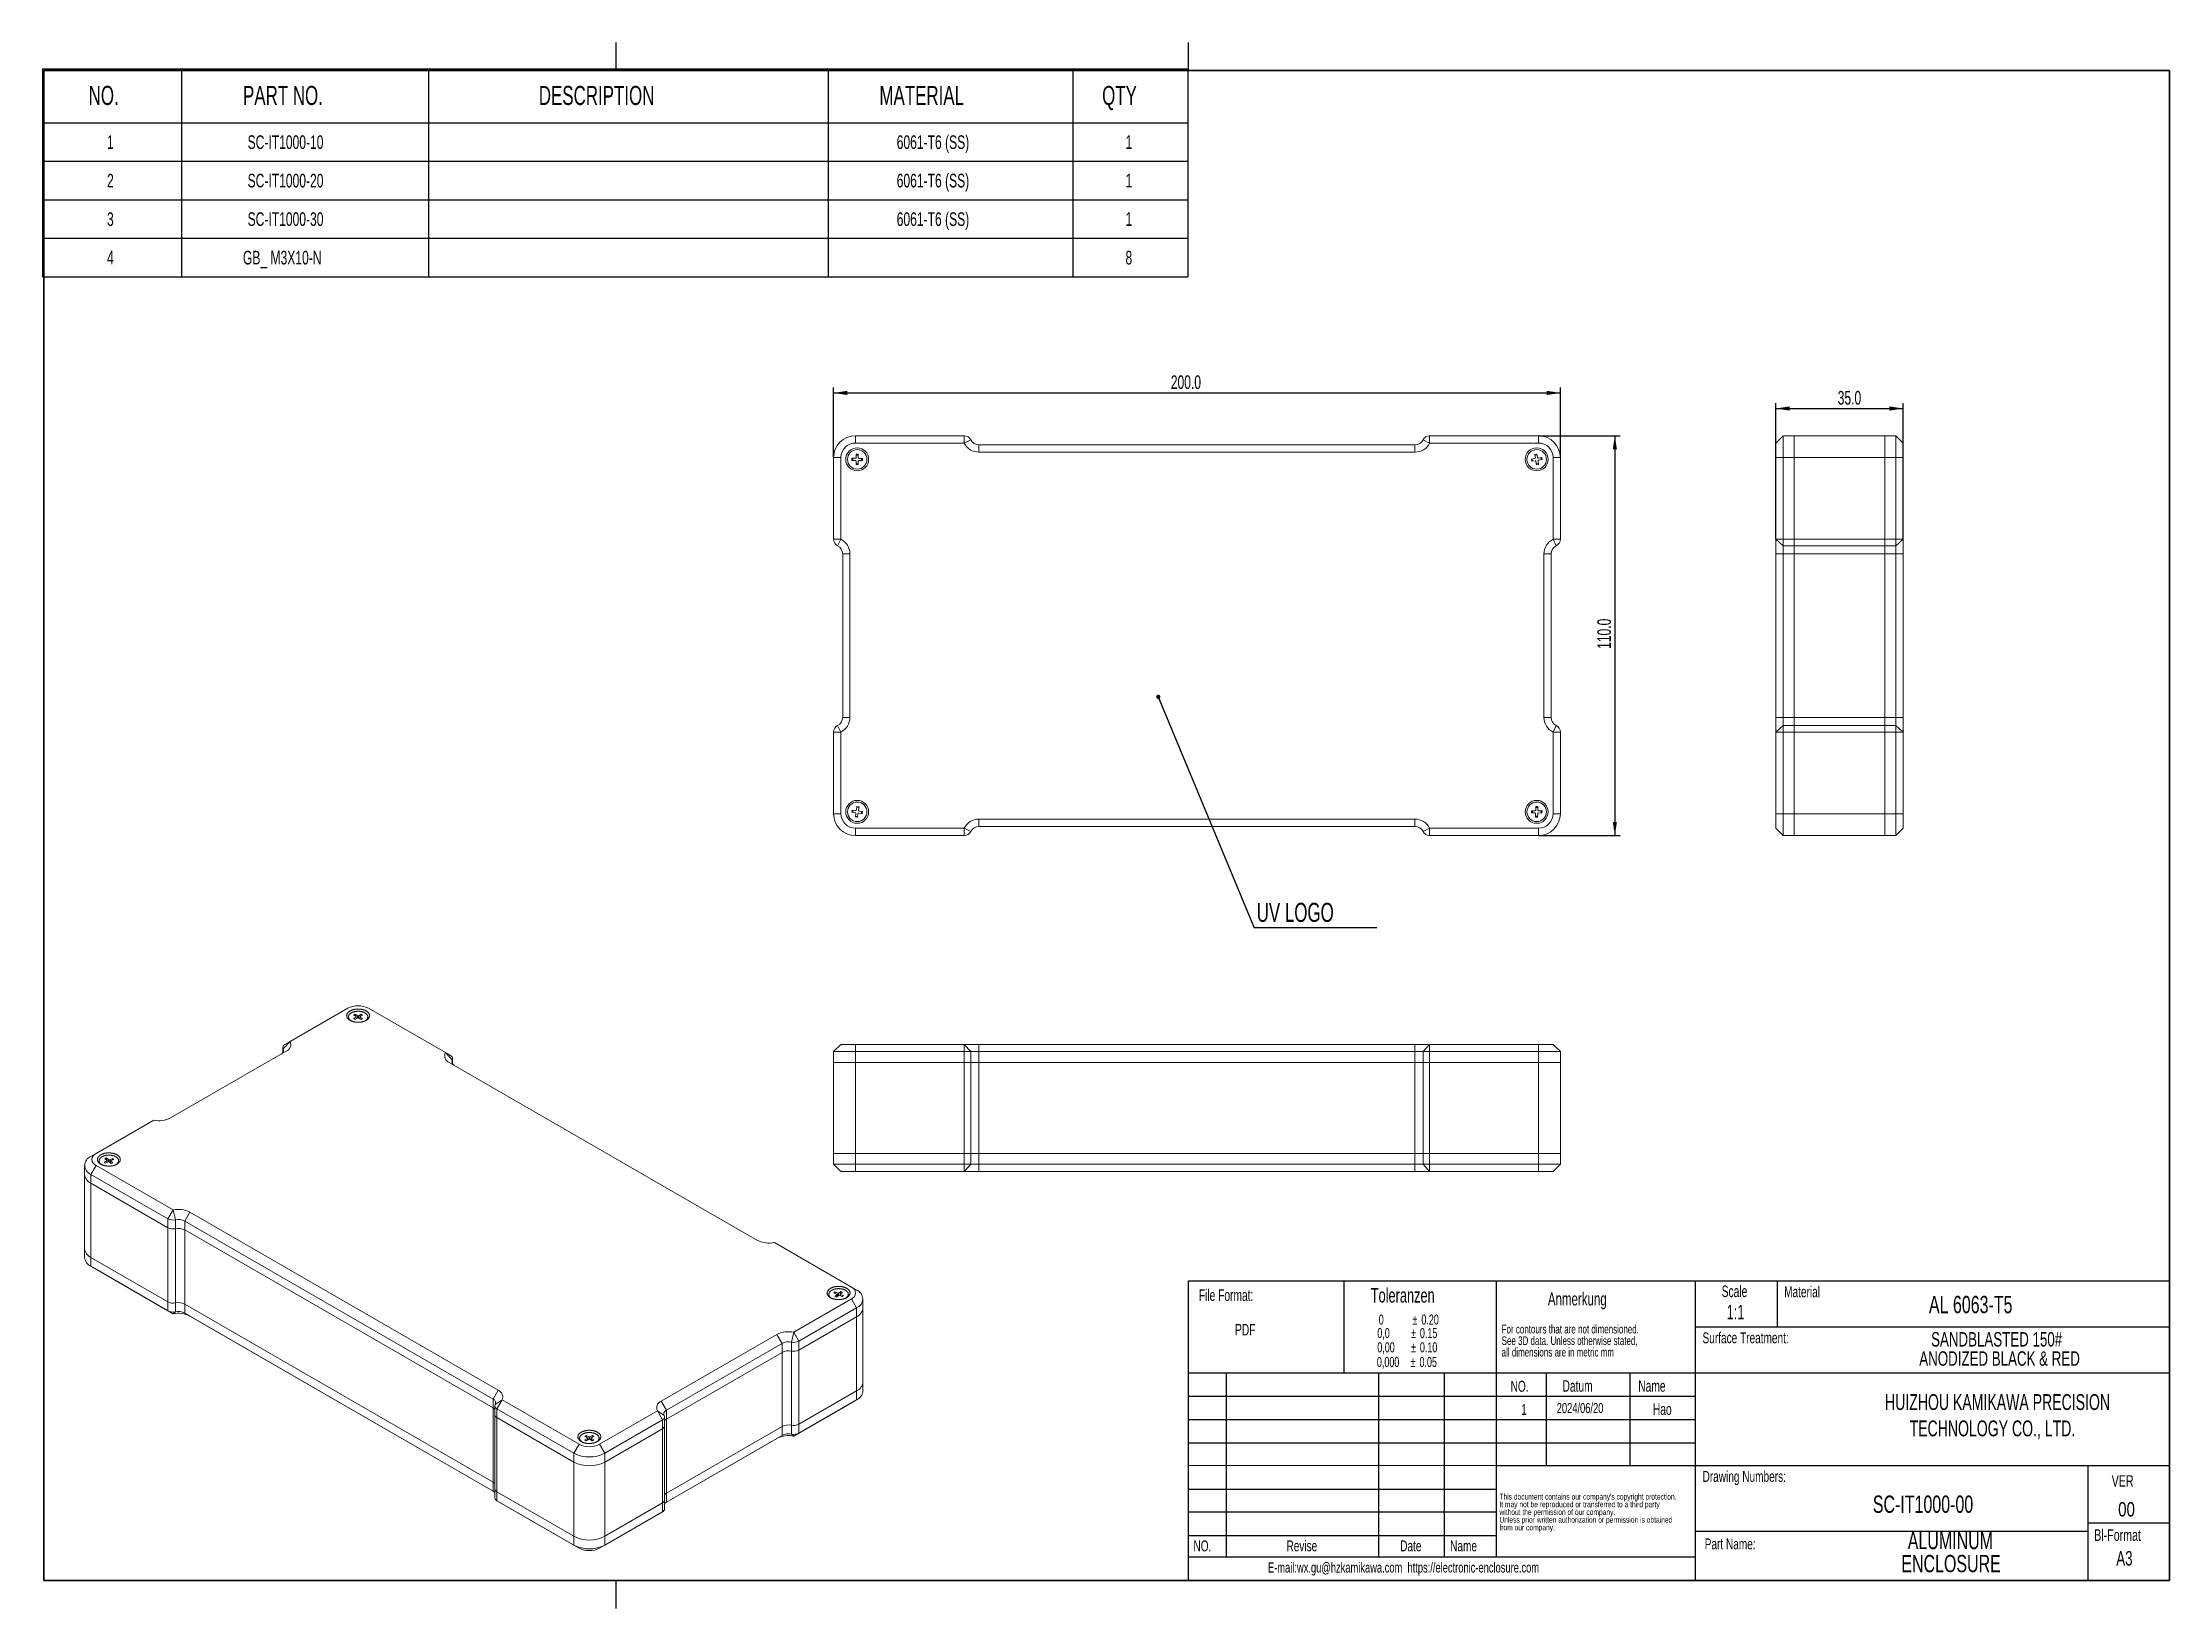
# Model space of a CAD drawing. Header units: millimetres. Extents: x 15 to 405, y 6 to 293.
import ezdxf

# ---------------------------------------------------------------- set-up
doc = ezdxf.new("R2010")
doc.units = ezdxf.units.MM
for name, color, linetype in [('KOPF', 5, 'Continuous'), ('RAHM', 5, 'Continuous'), ('TEXT', 5, 'Continuous')]:
    doc.layers.add(name, color=color, linetype=linetype)
doc.styles.add('SLDTEXTSTYLE0', font='TXT', dxfattribs={"width": 0.690625})
doc.styles.add('SLDTEXTSTYLE1', font='TXT', dxfattribs={"width": 0.663})
doc.styles.add('SLDTEXTSTYLE2', font='TXT', dxfattribs={"width": 0.78125})
doc.dimstyles.new('SLDDIMSTYLE0', dxfattribs={"dimtxt": 2.5, "dimasz": 2.5, "dimexe": 0, "dimexo": 0.0625, "dimtad": 1, "dimdec": 1, "dimlfac": 1.5, "dimrnd": 1e-09, "dimzin": 4, "dimdsep": 46, "dimtxsty": 'SLDTEXTSTYLE1', "dimsah": 1, "dimcen": 0.09, "dimadec": 0, "dimazin": 1, "dimtfac": 1, "dimtdec": 1, "dimtofl": 0, "dimtmove": 0, "dimatfit": 3, "dimfxl": 0, "dimfrac": 2, "dimtolj": 1, "dimtzin": 12, "dimarcsym": 0})
doc.dimstyles.new('SLDDIMSTYLE1', dxfattribs={"dimtxt": 0.18, "dimasz": 0.769231, "dimexe": 0, "dimexo": 0.0625, "dimgap": 0, "dimtad": 0, "dimtih": 1, "dimtoh": 1, "dimdec": 0, "dimrnd": 1e-09, "dimzin": 0, "dimdsep": 46, "dimtxsty": 'Standard', "dimblk1": 'DOT', "dimblk2": 'DOT', "dimsah": 1, "dimcen": 0.09, "dimadec": 0, "dimazin": 0, "dimtfac": 0.769231, "dimtdec": 0, "dimtofl": 0, "dimtmove": 0, "dimatfit": 3, "dimldrblk": 'DOT', "dimfxl": 0, "dimfrac": 2, "dimtolj": 1, "dimtzin": 0, "dimarcsym": 0})

msp = doc.modelspace()

# ---------------------------------------------------------------- texts
at = {"layer": 'RAHM', "attachment_point": 1, "style": 'SLDTEXTSTYLE1'}
for s, insert, char_height in [('Anmerkung', (290.959, 63.687), 2.3813), ('PDF', (233.558, 57.91), 2.1167)]:
    msp.add_mtext(s, dxfattribs=dict(at, insert=insert, char_height=char_height))
at = {"layer": 'TEXT', "color": 218, "insert": (226.921, 64.249), "char_height": 2.11667, "attachment_point": 1, "style": 'SLDTEXTSTYLE1'}
msp.add_mtext('File Format:', dxfattribs=at)
at = {"layer": 'TEXT'}
for s, insert, char_height, attachment_point, style in [('Toleranzen', (258.463, 64.483), 2.6458, 1, 'SLDTEXTSTYLE1'), ('Scale', (322.851, 64.956), 2.1167, 1, 'SLDTEXTSTYLE1'), ('Material', (334.313, 64.804), 2, 1, 'SLDTEXTSTYLE0'), ('AL 6063-T5', (360.874, 63.058), 3.175, 1, 'SLDTEXTSTYLE0'), ('0', (259.937, 59.638), 1.852, 1, 'SLDTEXTSTYLE1'), ('%%p', (266.111, 59.638), 1.8521, 1, 'SLDTEXTSTYLE1'), ('0.20', (267.753, 59.638), 1.8521, 1, 'SLDTEXTSTYLE1'), ('1:1', (323.755, 61.394), 2.6458, 1, 'SLDTEXTSTYLE1'), ('0,0', (259.669, 57.164), 1.8521, 1, 'SLDTEXTSTYLE1'), ('%%p', (265.842, 57.164), 1.8521, 1, 'SLDTEXTSTYLE1'), ('0.15', (267.485, 57.164), 1.8521, 1, 'SLDTEXTSTYLE1'), ('See 3D data. Unless otherwise stated,', (282.478, 55.636), 1.5875, 1, 'SLDTEXTSTYLE0'), ('For contours that are not dimensioned.', (282.478, 57.752), 1.5875, 1, 'SLDTEXTSTYLE0'), ('Surface Treatment:', (319.337, 56.37), 2, 1, 'SLDTEXTSTYLE0'), ('SANDBLASTED 150#', (373.291, 56.417), 2.64583, 2, 'SLDTEXTSTYLE0'), ('0,000', (259.593, 51.857), 1.8521, 1, 'SLDTEXTSTYLE1'), ('0,00', (259.667, 54.543), 1.8521, 1, 'SLDTEXTSTYLE1'), ('%%p', (265.766, 51.857), 1.8521, 1, 'SLDTEXTSTYLE1'), ('%%p', (265.841, 54.543), 1.8521, 1, 'SLDTEXTSTYLE1'), ('0.05', (267.408, 51.857), 1.8521, 1, 'SLDTEXTSTYLE1'), ('0.10', (267.483, 54.543), 1.8521, 1, 'SLDTEXTSTYLE1'), ('all dimensions are in metric mm', (282.478, 53.519), 1.5875, 1, 'SLDTEXTSTYLE0'), ('ANODIZED BLACK & RED', (373.829, 52.889), 2.64583, 2, 'SLDTEXTSTYLE0'), ('NO.', (284.131, 47.472), 2, 1, 'SLDTEXTSTYLE0'), ('Datum', (293.649, 47.592), 2.1167, 1, 'SLDTEXTSTYLE1'), ('Name', (307.545, 47.592), 2.1167, 1, 'SLDTEXTSTYLE1'), ('1', (286.078, 43.202), 2, 1, 'SLDTEXTSTYLE0'), ('2024/06/20', (292.587, 43.407), 1.8521, 1, 'SLDTEXTSTYLE0'), ('Hao', (311.955, 43.338), 2.1167, 2, 'SLDTEXTSTYLE1'), ('Drawing Numbers:', (319.337, 30.933), 2, 1, 'SLDTEXTSTYLE0'), ('VER', (394.404, 30.156), 2.1167, 1, 'SLDTEXTSTYLE0'), ('without the permission of our company.', (282.07, 23.924), 1.05833, 1, 'SLDTEXTSTYLE0'), ("This document contains our company's copyright protection.", (282.07, 26.746), 1.05833, 1, 'SLDTEXTSTYLE0'), ('It may not be reproduced or transferred to a third party', (282.07, 25.335), 1.05833, 1, 'SLDTEXTSTYLE0'), ('SC-IT1000-00', (350.576, 26.427), 3.175, 1, 'SLDTEXTSTYLE0'), ('00', (395.589, 25.225), 2.6458, 1, 'SLDTEXTSTYLE2'), ('from our company.', (282.07, 21.101), 1.05833, 1, 'SLDTEXTSTYLE0'), ('Unless prior written authorization or permission is obtained', (282.07, 22.512), 1.05833, 1, 'SLDTEXTSTYLE0'), ('ALUMINUM', (364.809, 19.765), 3.175, 2, 'SLDTEXTSTYLE0'), ('Bl-Format', (391.189, 20.234), 2.1167, 1, 'SLDTEXTSTYLE0'), ('NO.', (225.941, 18.19), 2, 1, 'SLDTEXTSTYLE0'), ('Revise', (243.002, 18.19), 2, 1, 'SLDTEXTSTYLE0'), ('Date', (263.864, 18.19), 2, 1, 'SLDTEXTSTYLE0'), ('Name', (273.032, 18.19), 2, 1, 'SLDTEXTSTYLE0'), ('Part Name:', (319.733, 18.55), 2, 1, 'SLDTEXTSTYLE0'), ('A3', (395.248, 16.232), 2.6458, 1, 'SLDTEXTSTYLE0'), ('E-mail:wx.gu@hzkamikawa.com  https://electronic-enclosure.com', (239.609, 14.158), 1.85208, 1, 'SLDTEXTSTYLE0'), ('ENCLOSURE', (364.932, 15.532), 3.175, 2, 'SLDTEXTSTYLE0')]:
    msp.add_mtext(s, dxfattribs=dict(at, insert=insert, char_height=char_height, attachment_point=attachment_point, style=style))
at = {"layer": 'TEXT', "color": 9, "char_height": 2.91042, "attachment_point": 2, "style": 'SLDTEXTSTYLE1'}
for s, insert in [('HUIZHOU KAMIKAWA PRECISION', (373.458, 45.032)), ('TECHNOLOGY CO., LTD.', (372.521, 40.199))]:
    msp.add_mtext(s, dxfattribs=dict(at, insert=insert))

# ---------------------------------------------------------------- blocks, each defined once
blk = doc.blocks.new('SW_TABLEANNOTATION_0')
at = {"layer": 'RAHM', "color": 0}
for p, q in [((0, 0), (0, -9.89)), ((0, 0), (25.47, 0)), ((25.47, 0), (25.47, -9.89)), ((25.47, 0), (70.8, 0)), ((70.8, 0), (70.8, -9.89)), ((70.8, 0), (144.11, 0)), ((144.11, 0), (144.11, -9.89)), ((144.11, 0), (189.04, 0)), ((189.04, 0), (189.04, -9.89)), ((189.04, 0), (210.13, 0)), ((210.13, 0), (210.13, -9.89)), ((0, -9.89), (25.47, -9.89)), ((0, -9.89), (0, -16.95)), ((25.47, -9.89), (70.8, -9.89)), ((25.47, -9.89), (25.47, -16.95)), ((70.8, -9.89), (144.11, -9.89)), ((70.8, -9.89), (70.8, -16.95)), ((144.11, -9.89), (189.04, -9.89)), ((144.11, -9.89), (144.11, -16.95)), ((189.04, -9.89), (210.13, -9.89)), ((189.04, -9.89), (189.04, -16.95)), ((210.13, -9.89), (210.13, -16.95)), ((0, -16.95), (0, -24.01)), ((0, -16.95), (25.47, -16.95)), ((25.47, -16.95), (25.47, -24.01)), ((25.47, -16.95), (70.8, -16.95)), ((70.8, -16.95), (70.8, -24.01)), ((70.8, -16.95), (144.11, -16.95)), ((144.11, -16.95), (144.11, -24.01)), ((144.11, -16.95), (189.04, -16.95)), ((189.04, -16.95), (189.04, -24.01)), ((189.04, -16.95), (210.13, -16.95)), ((210.13, -16.95), (210.13, -24.01)), ((0, -24.01), (0, -31.08)), ((0, -24.01), (25.47, -24.01)), ((25.47, -24.01), (25.47, -31.08)), ((25.47, -24.01), (70.8, -24.01)), ((70.8, -24.01), (70.8, -31.08)), ((70.8, -24.01), (144.11, -24.01)), ((144.11, -24.01), (144.11, -31.08)), ((144.11, -24.01), (189.04, -24.01)), ((189.04, -24.01), (189.04, -31.08)), ((189.04, -24.01), (210.13, -24.01)), ((210.13, -24.01), (210.13, -31.08)), ((0, -31.08), (0, -38.14)), ((0, -31.08), (25.47, -31.08)), ((25.47, -31.08), (25.47, -38.14)), ((25.47, -31.08), (70.8, -31.08)), ((70.8, -31.08), (70.8, -38.14)), ((70.8, -31.08), (144.11, -31.08)), ((144.11, -31.08), (144.11, -38.14)), ((144.11, -31.08), (189.04, -31.08)), ((189.04, -31.08), (189.04, -38.14)), ((189.04, -31.08), (210.13, -31.08)), ((210.13, -31.08), (210.13, -38.14)), ((0, -38.14), (25.47, -38.14)), ((25.47, -38.14), (70.8, -38.14)), ((70.8, -38.14), (144.11, -38.14)), ((144.11, -38.14), (189.04, -38.14)), ((189.04, -38.14), (210.13, -38.14))]:
    blk.add_line(p, q, dxfattribs=at)
at = {"layer": 'RAHM', "color": 0, "attachment_point": 1, "style": 'SLDTEXTSTYLE1'}
for s, insert, char_height in [('NO.', (8.46, -3.12), 3.5), ('PART NO.', (36.78, -3.12), 3.5), ('DESCRIPTION', (91.05, -3.12), 3.5), ('MATERIAL', (153.54, -3.12), 3.5), ('QTY', (194.4, -3.12), 3.5), ('1', (11.83, -12.19), 2.5), ('SC-IT1000-10', (37.62, -12.19), 2.5), ('6061-T6 (SS)', (156.71, -12.19), 2.5), ('1', (198.68, -12.19), 2.5), ('2', (11.83, -19.25), 2.5), ('SC-IT1000-20', (37.62, -19.25), 2.5), ('6061-T6 (SS)', (156.71, -19.25), 2.5), ('1', (198.68, -19.25), 2.5), ('3', (11.83, -26.31), 2.5), ('SC-IT1000-30', (37.62, -26.31), 2.5), ('6061-T6 (SS)', (156.71, -26.31), 2.5), ('1', (198.68, -26.31), 2.5), ('4', (11.83, -33.38), 2.5), ('GB_ M3X10-N', (36.77, -33.38), 2.5), ('8', (198.68, -33.38), 2.5)]:
    blk.add_mtext(s, dxfattribs=dict(at, insert=insert, char_height=char_height))
blk = doc.blocks.new('_D')
at = {"layer": 'RAHM'}
for p, q in [((159.92, 216.86), (159.92, 229.72)), ((159.92, 228.72), (293.25, 228.72)), ((293.25, 216.86), (293.25, 229.72))]:
    blk.add_line(p, q, dxfattribs=at)
for points in [[(159.92, 228.72), (162.42, 228.34), (162.42, 229.11)], [(293.25, 228.72), (290.75, 229.11), (290.75, 228.34)]]:
    blk.add_solid(points, dxfattribs=at)
at = {"layer": 'RAHM', "insert": (221.78, 231.95), "char_height": 2.5, "attachment_point": 1, "style": 'SLDTEXTSTYLE1'}
blk.add_mtext('200.0', dxfattribs=at)
blk = doc.blocks.new('_D_1')
at = {"layer": 'RAHM'}
for p, q in [((289.25, 220.86), (304.25, 220.86)), ((303.25, 220.86), (303.25, 147.53)), ((289.25, 147.53), (304.25, 147.53))]:
    blk.add_line(p, q, dxfattribs=at)
for points in [[(303.25, 220.86), (302.86, 218.36), (303.63, 218.36)], [(303.25, 147.53), (303.63, 150.03), (302.86, 150.03)]]:
    blk.add_solid(points, dxfattribs=at)
at = {"layer": 'RAHM', "insert": (300.03, 181.76), "char_height": 2.5, "attachment_point": 1, "rotation": 90, "style": 'SLDTEXTSTYLE1'}
blk.add_mtext('110.0', dxfattribs=at)
blk = doc.blocks.new('SW_NOTE_0')
at = {"layer": 'RAHM', "color": 0}
blk.add_line((22.5, 0), (0, 0), dxfattribs=at)
at = {"layer": 'RAHM', "color": 0, "insert": (0.48, 4.59), "char_height": 3.5, "attachment_point": 1, "style": 'SLDTEXTSTYLE1'}
blk.add_mtext('UV LOGO', dxfattribs=at)
blk = doc.blocks.new('_Dot')
at = {"color": 0, "linetype": 'ByBlock', "lineweight": -2}
blk.add_line((-0.5, 0), (-1, 0), dxfattribs=at)
at = {"color": 0, "linetype": 'ByBlock', "const_width": 0.5}
blk.add_lwpolyline([(-0.25, 0, 1), (0.25, 0, 1)], format="xyb", close=True, dxfattribs=at)
blk = doc.blocks.new('_D_2')
at = {"layer": 'RAHM'}
for p, q in [((332.8, 201.88), (332.8, 226.86)), ((356.13, 201.88), (356.13, 226.86)), ((332.8, 225.86), (356.13, 225.86))]:
    blk.add_line(p, q, dxfattribs=at)
for points in [[(332.8, 225.86), (335.3, 225.48), (335.3, 226.25)], [(356.13, 225.86), (353.63, 226.25), (353.63, 225.48)]]:
    blk.add_solid(points, dxfattribs=at)
at = {"layer": 'RAHM', "insert": (344.13, 229.09), "char_height": 2.5, "attachment_point": 1, "style": 'SLDTEXTSTYLE1'}
blk.add_mtext('35.0', dxfattribs=at)

# ---------------------------------------------------------------- dimensions: what is measured, and where the dimension line sits
at = {"layer": 'RAHM'}
for base, p1, p2, picture, middle in [((293.249, 228.722), (159.916, 216.863), (293.249, 216.863), '_D', (225.836, 228.722)), ((356.132, 225.863), (332.798, 201.884), (356.132, 201.884), '_D_2', (347.285, 225.863))]:
    dim = msp.add_linear_dim(base=base, p1=p1, p2=p2, dimstyle='SLDDIMSTYLE0', dxfattribs=at)
    dim.commit()
    dim.dimension.update_dxf_attribs({"geometry": picture, "text_midpoint": middle, "dimtype": 160})
dim = msp.add_linear_dim(base=(303.249, 147.529), p1=(289.249, 220.863), p2=(289.249, 147.529), angle=90, dimstyle='SLDDIMSTYLE0', dxfattribs=at)
dim.commit()
dim.dimension.update_dxf_attribs({"geometry": '_D_1', "text_midpoint": (303.249, 185.815), "dimtype": 160})

# ---------------------------------------------------------------- linework, layer by layer
at = {"color": 7, "linetype": 'Continuous', "lineweight": 18}
for p, q in [((163.916, 219.529), (163.916, 220.863)), ((163.916, 220.863), (183.895, 220.863)), ((183.895, 219.529), (163.916, 219.529)), ((183.895, 219.529), (183.895, 220.863)), ((183.895, 219.529), (185.09, 220.122)), ((186.583, 217.863), (186.583, 219.196)), ((186.583, 219.196), (266.583, 219.196)), ((266.583, 217.863), (266.583, 219.196)), ((269.27, 219.529), (268.076, 220.122)), ((269.27, 219.529), (269.27, 220.863)), ((269.27, 220.863), (289.249, 220.863)), ((289.249, 219.529), (269.27, 219.529)), ((289.249, 219.529), (289.249, 220.863)), ((332.798, 219.529), (334.132, 220.863)), ((332.798, 216.863), (332.798, 219.529)), ((334.132, 220.863), (334.132, 216.863)), ((334.132, 220.863), (336.132, 220.863)), ((336.132, 216.863), (336.132, 220.863)), ((336.132, 220.863), (352.798, 220.863)), ((352.798, 216.863), (352.798, 220.863)), ((352.798, 220.863), (354.798, 220.863)), ((354.798, 216.863), (354.798, 220.863)), ((354.798, 220.863), (356.132, 219.529)), ((356.132, 219.529), (356.132, 216.863)), ((161.249, 216.863), (159.916, 216.863)), ((159.916, 201.884), (159.916, 216.863)), ((161.249, 216.863), (161.249, 201.884)), ((163.282, 216.341), (163.283, 216.727)), ((163.922, 216.338), (163.282, 216.341)), ((163.283, 216.727), (163.923, 216.724)), ((163.448, 216.727), (163.446, 216.34)), ((164.051, 215.564), (164.054, 216.204)), ((164.438, 215.562), (164.051, 215.564)), ((164.052, 215.728), (164.439, 215.727)), ((164.057, 216.857), (164.06, 217.497)), ((164.06, 217.497), (164.447, 217.495)), ((164.446, 217.331), (164.06, 217.332)), ((164.441, 216.202), (164.438, 215.562)), ((164.447, 217.495), (164.444, 216.855)), ((165.215, 216.332), (164.575, 216.335)), ((164.577, 216.721), (165.217, 216.718)), ((165.05, 216.332), (165.052, 216.719)), ((165.217, 216.718), (165.215, 216.332)), ((266.583, 217.863), (186.583, 217.863)), ((287.931, 216.562), (288.562, 216.667)), ((287.994, 216.181), (287.931, 216.562)), ((288.625, 216.285), (287.994, 216.181)), ((288.093, 216.589), (288.156, 216.208)), ((288.567, 217.452), (288.949, 217.515)), ((288.672, 216.82), (288.567, 217.452)), ((288.976, 217.352), (288.594, 217.289)), ((288.883, 215.544), (288.778, 216.176)), ((288.856, 215.707), (289.238, 215.77)), ((289.264, 215.607), (288.883, 215.544)), ((288.949, 217.515), (289.053, 216.883)), ((289.16, 216.239), (289.264, 215.607)), ((289.207, 216.774), (289.838, 216.878)), ((289.901, 216.497), (289.27, 216.392)), ((289.739, 216.47), (289.676, 216.851)), ((289.838, 216.878), (289.901, 216.497)), ((291.916, 201.884), (291.916, 216.863)), ((291.916, 216.863), (293.249, 216.863)), ((293.249, 216.863), (293.249, 201.884)), ((332.798, 216.863), (334.132, 216.863)), ((332.798, 201.884), (332.798, 216.863)), ((334.132, 216.863), (336.132, 216.863)), ((334.132, 216.863), (334.132, 201.884)), ((336.132, 201.884), (336.132, 216.863)), ((352.798, 216.863), (336.132, 216.863)), ((352.798, 216.863), (354.798, 216.863)), ((352.798, 201.884), (352.798, 216.863)), ((354.798, 201.884), (354.798, 216.863)), ((354.798, 216.863), (356.132, 216.863)), ((356.132, 216.863), (356.132, 201.884)), ((161.249, 201.884), (159.916, 201.884)), ((161.249, 201.884), (160.657, 200.689)), ((162.916, 199.196), (161.583, 199.196)), ((161.583, 169.196), (161.583, 199.196)), ((162.916, 199.196), (162.916, 169.196)), ((291.583, 199.196), (290.249, 199.196)), ((290.249, 169.196), (290.249, 199.196)), ((291.583, 199.196), (291.583, 169.196)), ((292.509, 200.689), (291.916, 201.884)), ((293.249, 201.884), (291.916, 201.884)), ((334.132, 201.884), (332.798, 201.884)), ((334.132, 200.689), (332.798, 201.884)), ((332.798, 199.196), (332.798, 201.884)), ((334.132, 199.196), (332.798, 199.196)), ((332.798, 169.196), (332.798, 199.196)), ((334.132, 201.884), (336.132, 201.884)), ((334.132, 201.884), (334.132, 200.689)), ((334.132, 200.689), (336.132, 200.689)), ((334.132, 200.689), (334.132, 199.196)), ((334.132, 199.196), (336.132, 199.196)), ((334.132, 199.196), (334.132, 169.196)), ((336.132, 200.689), (336.132, 201.884)), ((336.132, 201.884), (352.798, 201.884)), ((336.132, 199.196), (336.132, 200.689)), ((352.798, 200.689), (336.132, 200.689)), ((336.132, 169.196), (336.132, 199.196)), ((352.798, 199.196), (336.132, 199.196)), ((352.798, 200.689), (352.798, 201.884)), ((352.798, 201.884), (354.798, 201.884)), ((352.798, 200.689), (354.798, 200.689)), ((352.798, 199.196), (352.798, 200.689)), ((352.798, 199.196), (354.798, 199.196)), ((352.798, 169.196), (352.798, 199.196)), ((354.798, 200.689), (354.798, 201.884)), ((354.798, 201.884), (356.132, 201.884)), ((354.798, 200.689), (356.132, 201.884)), ((354.798, 199.196), (354.798, 200.689)), ((354.798, 199.196), (356.132, 199.196)), ((354.798, 169.196), (354.798, 199.196)), ((356.132, 201.884), (356.132, 199.196)), ((356.132, 199.196), (356.132, 169.196)), ((162.916, 169.196), (161.583, 169.196)), ((291.583, 169.196), (290.249, 169.196)), ((332.798, 166.509), (332.798, 169.196)), ((334.132, 169.196), (332.798, 169.196)), ((334.132, 169.196), (334.132, 167.703)), ((334.132, 169.196), (336.132, 169.196)), ((336.132, 167.703), (336.132, 169.196)), ((352.798, 169.196), (336.132, 169.196)), ((352.798, 169.196), (354.798, 169.196)), ((352.798, 167.703), (352.798, 169.196)), ((354.798, 167.703), (354.798, 169.196)), ((354.798, 169.196), (356.132, 169.196)), ((356.132, 169.196), (356.132, 166.509)), ((161.249, 166.509), (159.916, 166.509)), ((159.916, 151.529), (159.916, 166.509)), ((161.249, 166.509), (160.657, 167.703)), ((161.249, 166.509), (161.249, 151.529)), ((292.509, 167.703), (291.916, 166.509)), ((293.249, 166.509), (291.916, 166.509)), ((291.916, 151.529), (291.916, 166.509)), ((293.249, 166.509), (293.249, 151.529)), ((334.132, 167.703), (332.798, 166.509)), ((332.798, 151.529), (332.798, 166.509)), ((334.132, 166.509), (332.798, 166.509)), ((334.132, 167.703), (334.132, 166.509)), ((334.132, 167.703), (336.132, 167.703)), ((334.132, 166.509), (334.132, 151.529)), ((334.132, 166.509), (336.132, 166.509)), ((336.132, 166.509), (336.132, 167.703)), ((336.132, 167.703), (352.798, 167.703)), ((336.132, 151.529), (336.132, 166.509)), ((352.798, 166.509), (336.132, 166.509)), ((352.798, 166.509), (352.798, 167.703)), ((352.798, 167.703), (354.798, 167.703)), ((352.798, 166.509), (354.798, 166.509)), ((352.798, 151.529), (352.798, 166.509)), ((354.798, 167.703), (356.132, 166.509)), ((354.798, 166.509), (354.798, 167.703)), ((354.798, 166.509), (356.132, 166.509)), ((354.798, 151.529), (354.798, 166.509)), ((356.132, 166.509), (356.132, 151.529)), ((163.265, 151.815), (163.322, 152.198)), ((163.322, 152.198), (163.955, 152.103)), ((164.107, 152.215), (164.202, 152.847)), ((164.559, 152.627), (164.177, 152.685)), ((164.202, 152.847), (164.584, 152.79)), ((164.584, 152.79), (164.489, 152.157)), ((288.73, 152.194), (288.744, 152.834)), ((289.127, 152.66), (288.74, 152.669)), ((288.744, 152.834), (289.131, 152.825)), ((289.131, 152.825), (289.116, 152.185)), ((159.916, 151.529), (161.249, 151.529)), ((163.898, 151.72), (163.265, 151.815)), ((163.485, 152.173), (163.427, 151.791)), ((163.915, 150.936), (164.01, 151.568)), ((164.297, 150.878), (163.915, 150.936)), ((163.916, 147.529), (163.916, 148.863)), ((163.916, 148.863), (183.895, 148.863)), ((163.939, 151.098), (164.321, 151.041)), ((164.392, 151.511), (164.297, 150.878)), ((165.177, 151.528), (164.544, 151.623)), ((164.601, 152.006), (165.234, 151.911)), ((165.014, 151.553), (165.071, 151.935)), ((165.234, 151.911), (165.177, 151.528)), ((185.09, 148.27), (183.895, 148.863)), ((183.895, 147.529), (183.895, 148.863)), ((186.583, 149.196), (186.583, 150.529)), ((186.583, 150.529), (266.583, 150.529)), ((266.583, 149.196), (186.583, 149.196)), ((266.583, 149.196), (266.583, 150.529)), ((268.076, 148.27), (269.27, 148.863)), ((269.27, 147.529), (269.27, 148.863)), ((269.27, 148.863), (289.249, 148.863)), ((287.945, 151.691), (287.954, 152.077)), ((288.585, 151.677), (287.945, 151.691)), ((287.954, 152.077), (288.594, 152.063)), ((288.118, 152.074), (288.11, 151.687)), ((288.701, 150.901), (288.715, 151.541)), ((289.088, 150.892), (288.701, 150.901)), ((288.705, 151.065), (289.091, 151.057)), ((289.102, 151.532), (289.088, 150.892)), ((289.878, 151.648), (289.238, 151.662)), ((289.247, 152.049), (289.887, 152.035)), ((289.249, 147.529), (289.249, 148.863)), ((289.714, 151.652), (289.722, 152.038)), ((289.887, 152.035), (289.878, 151.648)), ((293.249, 151.529), (291.916, 151.529)), ((332.798, 148.863), (332.798, 151.529)), ((334.132, 151.529), (332.798, 151.529)), ((334.132, 147.529), (332.798, 148.863)), ((334.132, 151.529), (336.132, 151.529)), ((334.132, 151.529), (334.132, 147.529)), ((336.132, 147.529), (336.132, 151.529)), ((336.132, 151.529), (352.798, 151.529)), ((352.798, 147.529), (352.798, 151.529)), ((352.798, 151.529), (354.798, 151.529)), ((354.798, 147.529), (354.798, 151.529)), ((354.798, 151.529), (356.132, 151.529)), ((354.798, 147.529), (356.132, 148.863)), ((356.132, 151.529), (356.132, 148.863)), ((183.895, 147.529), (163.916, 147.529)), ((289.249, 147.529), (269.27, 147.529)), ((334.132, 147.529), (336.132, 147.529)), ((352.798, 147.529), (336.132, 147.529)), ((352.798, 147.529), (354.798, 147.529)), ((70.795, 115.837), (60.203, 109.723)), ((70.894, 114.245), (70.894, 114.221)), ((71.858, 113.931), (72.312, 114.191)), ((72.13, 113.772), (71.858, 113.931)), ((71.863, 114.562), (72.137, 114.719)), ((72.313, 114.3), (71.863, 114.562)), ((72.584, 114.033), (72.13, 113.772)), ((72.137, 114.719), (72.588, 114.457)), ((72.185, 114.374), (72.137, 114.719)), ((72.312, 113.877), (72.312, 114.191)), ((72.352, 113.899), (72.352, 114.246)), ((72.588, 114.034), (72.588, 114.457)), ((73.223, 113.77), (72.773, 114.032)), ((72.776, 114.457), (73.231, 114.717)), ((72.776, 114.457), (72.776, 114.03)), ((73.009, 114.243), (73.009, 113.894)), ((73.503, 114.558), (73.048, 114.298)), ((73.048, 114.189), (73.498, 113.927)), ((73.048, 114.189), (73.048, 113.872)), ((73.183, 114.375), (73.231, 114.717)), ((73.498, 113.927), (73.223, 113.77)), ((73.231, 114.717), (73.503, 114.558)), ((74.467, 114.221), (74.467, 114.245)), ((88.693, 107.682), (74.566, 115.837)), ((60.203, 109.723), (58.939, 108.388)), ((60.203, 109.723), (59.26, 109.178)), ((59.481, 107.945), (38.268, 95.699)), ((58.869, 108.634), (58.869, 107.674)), ((58.939, 108.388), (58.939, 107.774)), ((88.693, 107.682), (89.957, 106.347)), ((88.693, 107.682), (89.636, 107.137)), ((145.984, 73.248), (89.415, 105.904)), ((89.957, 106.347), (89.957, 105.733)), ((90.027, 105.633), (90.027, 106.593)), ((159.916, 107.877), (161.249, 109.21)), ((159.916, 107.877), (159.916, 105.877)), ((163.916, 107.877), (159.916, 107.877)), ((159.916, 105.877), (163.916, 105.877)), ((159.916, 89.21), (159.916, 105.877)), ((161.249, 109.21), (163.916, 109.21)), ((163.916, 107.877), (163.916, 109.21)), ((163.916, 109.21), (183.895, 109.21)), ((163.916, 107.877), (163.916, 105.877)), ((183.895, 107.877), (163.916, 107.877)), ((163.916, 105.877), (183.895, 105.877)), ((163.916, 105.877), (163.916, 89.21)), ((183.895, 107.877), (183.895, 109.21)), ((185.09, 107.877), (183.895, 109.21)), ((183.895, 109.21), (186.583, 109.21)), ((183.895, 107.877), (183.895, 105.877)), ((185.09, 107.877), (183.895, 107.877)), ((183.895, 105.877), (185.09, 105.877)), ((183.895, 89.21), (183.895, 105.877)), ((185.09, 107.877), (185.09, 105.877)), ((186.583, 107.877), (185.09, 107.877)), ((185.09, 105.877), (186.583, 105.877)), ((185.09, 105.877), (185.09, 89.21)), ((186.583, 107.877), (186.583, 109.21)), ((186.583, 109.21), (266.583, 109.21)), ((186.583, 107.877), (186.583, 105.877)), ((266.583, 107.877), (186.583, 107.877)), ((186.583, 105.877), (266.583, 105.877)), ((186.583, 89.21), (186.583, 105.877)), ((266.583, 107.877), (266.583, 109.21)), ((266.583, 109.21), (269.27, 109.21)), ((268.076, 107.877), (266.583, 107.877)), ((266.583, 107.877), (266.583, 105.877)), ((266.583, 105.877), (268.076, 105.877)), ((266.583, 89.21), (266.583, 105.877)), ((268.076, 107.877), (269.27, 109.21)), ((268.076, 107.877), (268.076, 105.877)), ((269.27, 107.877), (268.076, 107.877)), ((268.076, 105.877), (269.27, 105.877)), ((268.076, 89.21), (268.076, 105.877)), ((269.27, 107.877), (269.27, 109.21)), ((269.27, 109.21), (289.249, 109.21)), ((289.249, 107.877), (269.27, 107.877)), ((269.27, 107.877), (269.27, 105.877)), ((269.27, 105.877), (289.249, 105.877)), ((269.27, 105.877), (269.27, 89.21)), ((289.249, 107.877), (289.249, 109.21)), ((289.249, 109.21), (291.916, 109.21)), ((293.249, 107.877), (289.249, 107.877)), ((289.249, 107.877), (289.249, 105.877)), ((289.249, 105.877), (293.249, 105.877)), ((289.249, 89.21), (289.249, 105.877)), ((293.249, 107.877), (291.916, 109.21)), ((293.249, 107.877), (293.249, 105.877)), ((293.249, 105.877), (293.249, 89.21)), ((35.189, 95.283), (24.597, 89.168)), ((22.483, 86.991), (22.483, 85.358)), ((24.597, 89.168), (23.654, 88.623)), ((23.654, 85.358), (24.597, 86.991)), ((24.597, 86.991), (38.725, 78.835)), ((25.167, 87.847), (25.167, 87.824)), ((26.062, 87.605), (26.576, 87.825)), ((26.292, 87.426), (26.062, 87.605)), ((26.224, 88.23), (26.535, 88.362)), ((26.604, 87.933), (26.224, 88.23)), ((26.806, 87.645), (26.292, 87.426)), ((26.535, 88.362), (26.915, 88.065)), ((26.583, 87.949), (26.535, 88.362)), ((26.576, 87.547), (26.576, 87.825)), ((26.631, 87.571), (26.631, 87.887)), ((26.915, 87.659), (26.915, 88.065)), ((27.373, 87.332), (26.993, 87.629)), ((27.102, 88.049), (27.617, 88.269)), ((27.102, 88.049), (27.102, 87.544)), ((27.278, 87.808), (27.278, 87.407)), ((27.304, 87.762), (27.684, 87.465)), ((27.304, 87.762), (27.304, 87.386)), ((27.846, 88.089), (27.332, 87.87)), ((27.684, 87.465), (27.373, 87.332)), ((27.568, 87.971), (27.617, 88.269)), ((27.617, 88.269), (27.846, 88.089)), ((28.741, 87.824), (28.741, 87.847)), ((159.916, 89.21), (163.916, 89.21)), ((159.916, 89.21), (159.916, 87.21)), ((161.249, 85.877), (159.916, 87.21)), ((159.916, 87.21), (163.916, 87.21)), ((163.916, 85.877), (161.249, 85.877)), ((163.916, 89.21), (163.916, 87.21)), ((163.916, 89.21), (183.895, 89.21)), ((163.916, 85.877), (163.916, 87.21)), ((163.916, 87.21), (183.895, 87.21)), ((183.895, 85.877), (163.916, 85.877)), ((183.895, 89.21), (183.895, 87.21)), ((183.895, 89.21), (185.09, 89.21)), ((183.895, 85.877), (183.895, 87.21)), ((183.895, 87.21), (185.09, 87.21)), ((183.895, 85.877), (185.09, 87.21)), ((186.583, 85.877), (183.895, 85.877)), ((185.09, 89.21), (185.09, 87.21)), ((185.09, 89.21), (186.583, 89.21)), ((185.09, 87.21), (186.583, 87.21)), ((186.583, 89.21), (186.583, 87.21)), ((186.583, 89.21), (266.583, 89.21)), ((186.583, 85.877), (186.583, 87.21)), ((186.583, 87.21), (266.583, 87.21)), ((266.583, 85.877), (186.583, 85.877)), ((266.583, 89.21), (266.583, 87.21)), ((266.583, 89.21), (268.076, 89.21)), ((266.583, 87.21), (268.076, 87.21)), ((266.583, 85.877), (266.583, 87.21)), ((269.27, 85.877), (266.583, 85.877)), ((268.076, 89.21), (268.076, 87.21)), ((268.076, 89.21), (269.27, 89.21)), ((268.076, 87.21), (269.27, 87.21)), ((269.27, 85.877), (268.076, 87.21)), ((269.27, 89.21), (269.27, 87.21)), ((269.27, 89.21), (289.249, 89.21)), ((269.27, 87.21), (289.249, 87.21)), ((269.27, 85.877), (269.27, 87.21)), ((289.249, 85.877), (269.27, 85.877)), ((289.249, 89.21), (293.249, 89.21)), ((289.249, 89.21), (289.249, 87.21)), ((289.249, 87.21), (293.249, 87.21)), ((289.249, 87.21), (289.249, 85.877)), ((291.916, 85.877), (289.249, 85.877)), ((293.249, 87.21), (291.916, 85.877)), ((293.249, 89.21), (293.249, 87.21)), ((22.483, 85.358), (22.483, 71.749)), ((37.782, 77.202), (23.654, 85.358)), ((23.654, 85.358), (23.654, 83.725)), ((23.654, 83.725), (37.782, 75.569)), ((23.654, 83.725), (23.654, 70.116)), ((37.782, 77.202), (38.725, 78.835)), ((39.15, 77.017), (38.725, 78.835)), ((40.861, 76.786), (41.803, 78.419)), ((41.803, 78.419), (98.372, 45.762)), ((37.782, 77.202), (37.782, 75.569)), ((37.782, 61.96), (37.782, 75.569)), ((39.15, 77.017), (39.15, 75.384)), ((39.15, 75.384), (39.15, 61.775)), ((97.429, 44.129), (40.861, 76.786)), ((40.861, 76.786), (40.861, 75.153)), ((40.861, 75.153), (97.429, 42.496)), ((40.861, 61.543), (40.861, 75.153)), ((22.483, 71.749), (22.483, 70.116)), ((163.19, 64.676), (149.063, 72.831)), ((23.654, 70.116), (37.782, 61.96)), ((23.654, 70.116), (23.654, 68.483)), ((23.654, 68.483), (24.597, 67.938)), ((23.654, 68.483), (37.782, 60.327)), ((24.597, 67.938), (23.654, 68.483)), ((38.725, 59.783), (24.597, 67.938)), ((152.598, 56.384), (163.19, 62.499)), ((159.046, 63.355), (159.046, 63.331)), ((159.934, 63.589), (160.16, 63.771)), ((160.455, 63.374), (159.934, 63.589)), ((160.113, 62.966), (160.486, 63.267)), ((160.427, 62.836), (160.113, 62.966)), ((160.16, 63.771), (160.68, 63.556)), ((160.208, 63.476), (160.16, 63.771)), ((160.8, 63.137), (160.427, 62.836)), ((160.486, 62.883), (160.486, 63.267)), ((160.511, 62.903), (160.511, 63.312)), ((160.68, 63.04), (160.68, 63.556)), ((160.866, 63.573), (161.239, 63.874)), ((160.866, 63.573), (160.866, 63.165)), ((161.506, 62.939), (160.986, 63.155)), ((161.149, 63.087), (161.155, 63.145)), ((161.155, 63.399), (161.155, 63.085)), ((161.553, 63.744), (161.18, 63.443)), ((161.19, 63.452), (161.239, 63.874)), ((161.211, 63.336), (161.732, 63.121)), ((161.211, 63.336), (161.211, 63.061)), ((161.239, 63.874), (161.553, 63.744)), ((161.732, 63.121), (161.506, 62.939)), ((162.62, 63.331), (162.62, 63.355)), ((164.133, 64.131), (163.19, 64.676)), ((163.19, 62.499), (164.133, 60.866)), ((165.304, 60.865), (165.304, 62.498)), ((37.782, 61.96), (37.782, 60.327)), ((38.725, 59.783), (37.782, 60.327)), ((38.725, 59.783), (39.15, 60.142)), ((39.15, 61.775), (39.15, 60.142)), ((40.861, 61.543), (97.429, 28.887)), ((40.861, 61.543), (40.861, 59.91)), ((40.861, 59.91), (97.429, 27.254)), ((41.803, 59.366), (40.861, 59.91)), ((97.448, 27.243), (41.803, 59.366)), ((164.133, 60.866), (153.541, 54.751)), ((153.541, 53.118), (164.133, 59.233)), ((164.133, 60.866), (164.133, 59.233)), ((164.133, 45.624), (164.133, 59.233)), ((165.304, 47.256), (165.304, 60.865)), ((128.306, 43.721), (149.519, 55.967)), ((150.462, 54.334), (149.519, 55.967)), ((152.173, 54.566), (152.598, 56.384)), ((153.541, 54.751), (152.598, 56.384)), ((153.541, 54.751), (153.541, 53.118)), ((150.462, 54.334), (129.249, 42.088)), ((129.249, 40.455), (150.462, 52.701)), ((150.462, 54.334), (150.462, 52.701)), ((150.462, 39.092), (150.462, 52.701)), ((152.173, 54.566), (152.173, 52.933)), ((152.173, 39.324), (152.173, 52.933)), ((153.541, 53.118), (153.541, 39.509)), ((165.304, 45.623), (165.304, 47.256)), ((97.429, 44.129), (98.372, 45.762)), ((97.429, 44.129), (97.429, 42.496)), ((97.83, 43.142), (99.094, 43.985)), ((98.151, 42.352), (99.094, 43.985)), ((99.094, 43.985), (113.221, 35.829)), ((129.249, 42.088), (128.306, 43.721)), ((163.19, 43.446), (152.598, 37.331)), ((153.541, 39.509), (164.133, 45.624)), ((153.541, 37.876), (164.133, 43.99)), ((163.19, 43.446), (164.133, 43.991)), ((164.133, 43.99), (163.19, 43.446)), ((164.133, 45.624), (164.133, 43.99)), ((97.429, 28.887), (97.429, 42.496)), ((97.76, 42.896), (97.76, 41.263)), ((97.76, 41.263), (97.76, 27.654)), ((112.278, 34.196), (98.151, 42.352)), ((98.151, 42.352), (98.151, 40.719)), ((98.151, 40.719), (112.278, 32.563)), ((98.151, 40.719), (98.151, 27.11)), ((116.992, 35.829), (127.584, 41.944)), ((128.527, 40.311), (117.935, 34.196)), ((128.527, 40.311), (127.584, 41.944)), ((128.848, 41.101), (127.584, 41.944)), ((128.527, 40.311), (128.527, 38.678)), ((128.918, 39.222), (128.918, 40.855)), ((128.918, 25.613), (128.918, 39.222)), ((129.249, 42.088), (129.249, 40.455)), ((129.249, 26.846), (129.249, 40.455)), ((129.249, 26.846), (150.462, 39.092)), ((150.462, 39.092), (150.462, 37.459)), ((152.173, 39.324), (152.173, 37.691)), ((153.541, 39.509), (153.541, 37.876)), ((112.278, 34.196), (113.221, 35.829)), ((113.32, 36.958), (113.32, 36.934)), ((114.275, 36.653), (114.737, 36.908)), ((114.542, 36.491), (114.275, 36.653)), ((114.299, 37.284), (114.578, 37.438)), ((114.741, 37.017), (114.299, 37.284)), ((115.004, 36.747), (114.542, 36.491)), ((114.578, 37.438), (115.021, 37.171)), ((114.626, 37.086), (114.578, 37.438)), ((114.737, 36.599), (114.737, 36.908)), ((114.778, 36.622), (114.778, 36.964)), ((115.021, 36.755), (115.021, 37.171)), ((115.635, 36.478), (115.193, 36.744)), ((115.209, 37.169), (115.672, 37.424)), ((115.209, 37.169), (115.209, 36.735)), ((115.435, 36.952), (115.435, 36.598)), ((115.472, 36.899), (115.915, 36.632)), ((115.472, 36.899), (115.472, 36.576)), ((115.939, 37.263), (115.476, 37.008)), ((115.623, 37.089), (115.672, 37.424)), ((115.915, 36.632), (115.635, 36.478)), ((115.672, 37.424), (115.939, 37.263)), ((116.893, 36.934), (116.893, 36.958)), ((117.935, 34.196), (116.992, 35.829)), ((117.935, 32.563), (128.527, 38.678)), ((128.527, 25.069), (128.527, 38.678)), ((149.519, 36.915), (129.23, 25.202)), ((129.249, 25.213), (150.462, 37.459)), ((150.462, 37.459), (149.519, 36.915)), ((152.173, 37.691), (152.598, 37.331)), ((153.541, 37.876), (152.598, 37.331)), ((112.278, 34.196), (112.278, 32.563)), ((112.278, 18.954), (112.278, 32.563)), ((117.935, 34.196), (117.935, 32.563)), ((117.935, 32.563), (117.935, 18.954)), ((97.429, 28.887), (97.429, 27.254)), ((97.76, 27.654), (97.76, 26.021)), ((98.151, 27.11), (112.278, 18.954)), ((98.151, 27.11), (98.151, 25.477)), ((98.151, 25.477), (112.278, 17.321)), ((99.094, 24.932), (98.151, 25.477)), ((113.221, 16.777), (99.094, 24.932)), ((117.935, 18.954), (128.527, 25.069)), ((117.935, 17.321), (128.527, 23.436)), ((128.527, 23.436), (127.584, 22.891)), ((128.527, 25.069), (128.527, 23.436)), ((128.918, 23.98), (128.918, 25.613)), ((129.249, 26.846), (129.249, 25.213)), ((127.584, 22.891), (116.992, 16.777)), ((112.278, 18.954), (112.278, 17.321)), ((112.278, 17.321), (113.221, 16.777)), ((117.935, 17.321), (116.992, 16.777)), ((117.935, 18.954), (117.935, 17.321))]:
    msp.add_line(p, q, dxfattribs=at)
at = {"color": 7, "linetype": 'Continuous', "lineweight": 18, "flags": 128}
for points in [[(71.195, 113.619), (71.149, 113.647), (71.104, 113.675), (71.061, 113.705), (71.019, 113.735), (70.979, 113.766), (70.941, 113.797), (70.905, 113.829), (70.87, 113.862), (70.837, 113.896), (70.806, 113.93), (70.777, 113.964), (70.75, 113.999), (70.725, 114.035), (70.701, 114.071), (70.68, 114.107), (70.661, 114.144), (70.644, 114.181), (70.628, 114.219), (70.615, 114.257), (70.604, 114.295), (70.595, 114.333), (70.588, 114.371), (70.584, 114.409), (70.581, 114.448), (70.58, 114.486), (70.582, 114.525), (70.586, 114.563), (70.592, 114.601), (70.599, 114.64), (70.609, 114.678), (70.622, 114.715), (70.636, 114.753), (70.652, 114.79), (70.67, 114.827), (70.69, 114.864), (70.713, 114.9), (70.737, 114.936), (70.763, 114.971), (70.791, 115.006), (70.821, 115.041), (70.853, 115.074), (70.887, 115.108), (70.923, 115.14), (70.96, 115.172), (70.999, 115.203), (71.04, 115.234), (71.082, 115.263), (71.126, 115.292), (71.172, 115.32), (71.219, 115.347), (71.268, 115.374), (71.318, 115.399), (71.369, 115.424), (71.422, 115.447), (71.476, 115.47), (71.531, 115.491), (71.587, 115.512), (71.645, 115.531), (71.703, 115.55), (71.763, 115.567), (71.823, 115.583), (71.884, 115.598), (71.946, 115.612), (72.009, 115.625), (72.073, 115.637), (72.137, 115.648), (72.201, 115.657), (72.267, 115.665), (72.332, 115.672), (72.398, 115.678), (72.464, 115.682), (72.531, 115.686), (72.597, 115.688), (72.664, 115.689), (72.73, 115.689), (72.797, 115.687), (72.863, 115.684), (72.93, 115.68), (72.996, 115.675), (73.061, 115.669), (73.127, 115.661), (73.192, 115.652), (73.256, 115.642), (73.32, 115.631), (73.383, 115.619), (73.445, 115.606), (73.507, 115.591), (73.568, 115.575), (73.628, 115.559), (73.687, 115.541), (73.745, 115.522), (73.802, 115.502), (73.857, 115.481), (73.912, 115.459), (73.965, 115.435), (74.017, 115.411), (74.068, 115.386), (74.117, 115.361), (74.165, 115.334), (74.212, 115.306), (74.256, 115.278), (74.3, 115.248), (74.341, 115.218), (74.381, 115.188), (74.419, 115.156), (74.456, 115.124), (74.491, 115.091), (74.523, 115.058), (74.554, 115.024), (74.584, 114.989), (74.611, 114.954), (74.636, 114.918), (74.659, 114.882), (74.681, 114.846), (74.7, 114.809), (74.717, 114.772), (74.732, 114.734), (74.745, 114.697), (74.757, 114.659), (74.766, 114.621), (74.772, 114.582), (74.777, 114.544), (74.78, 114.505), (74.78, 114.467), (74.779, 114.429), (74.775, 114.39), (74.769, 114.352), (74.761, 114.314), (74.751, 114.276), (74.739, 114.238), (74.725, 114.2), (74.709, 114.163), (74.691, 114.126), (74.67, 114.089), (74.648, 114.053), (74.624, 114.017), (74.597, 113.982), (74.569, 113.947), (74.539, 113.913), (74.507, 113.879), (74.474, 113.846), (74.438, 113.813), (74.401, 113.781), (74.361, 113.75), (74.321, 113.72), (74.278, 113.69), (74.234, 113.661), (74.189, 113.633), (74.142, 113.606), (74.093, 113.58), (74.043, 113.554), (73.992, 113.53), (73.939, 113.506), (73.885, 113.484), (73.83, 113.462), (73.773, 113.441), (73.716, 113.422), (73.657, 113.404), (73.598, 113.386), (73.538, 113.37), (73.476, 113.355), (73.414, 113.341), (73.351, 113.328), (73.288, 113.316), (73.224, 113.306), (73.159, 113.296), (73.094, 113.288), (73.029, 113.281), (72.963, 113.275), (72.897, 113.271), (72.83, 113.267), (72.764, 113.265), (72.697, 113.264), (72.63, 113.265), (72.564, 113.266), (72.497, 113.269), (72.431, 113.273), (72.365, 113.278), (72.299, 113.284), (72.234, 113.292), (72.169, 113.301), (72.105, 113.311), (72.041, 113.322), (71.978, 113.334), (71.915, 113.348), (71.854, 113.362), (71.793, 113.378), (71.733, 113.395), (71.674, 113.413), (71.616, 113.432), (71.559, 113.452), (71.503, 113.473), (71.449, 113.495), (71.395, 113.518), (71.343, 113.542), (71.293, 113.567), (71.243, 113.593), (71.195, 113.619)], [(73.95, 114.97), (73.906, 114.995), (73.86, 115.019), (73.813, 115.042), (73.765, 115.064), (73.716, 115.085), (73.665, 115.105), (73.614, 115.124), (73.561, 115.142), (73.507, 115.159), (73.452, 115.175), (73.396, 115.19), (73.34, 115.203), (73.282, 115.216), (73.224, 115.227), (73.165, 115.237), (73.106, 115.246), (73.046, 115.254), (72.986, 115.261), (72.925, 115.266), (72.865, 115.27), (72.803, 115.273), (72.742, 115.275), (72.681, 115.276), (72.62, 115.275), (72.558, 115.274), (72.497, 115.271), (72.436, 115.266), (72.376, 115.261), (72.315, 115.254), (72.256, 115.246), (72.196, 115.237), (72.138, 115.227), (72.079, 115.216), (72.022, 115.203), (71.965, 115.19), (71.91, 115.175), (71.855, 115.159), (71.801, 115.142), (71.748, 115.124), (71.696, 115.105), (71.646, 115.085), (71.596, 115.064), (71.548, 115.042), (71.501, 115.019), (71.456, 114.996), (71.412, 114.971), (71.37, 114.945), (71.329, 114.919), (71.289, 114.892), (71.252, 114.864), (71.216, 114.835), (71.181, 114.806), (71.149, 114.776), (71.118, 114.745), (71.089, 114.714), (71.062, 114.682), (71.037, 114.65), (71.014, 114.617), (70.993, 114.584), (70.974, 114.55), (70.957, 114.516), (70.942, 114.482), (70.928, 114.447), (70.917, 114.412), (70.909, 114.377), (70.902, 114.342), (70.897, 114.307), (70.894, 114.271), (70.894, 114.236), (70.895, 114.201), (70.899, 114.165), (70.905, 114.13), (70.913, 114.095), (70.923, 114.06), (70.935, 114.025), (70.949, 113.991), (70.965, 113.957), (70.983, 113.923), (71.003, 113.889), (71.025, 113.856), (71.049, 113.824), (71.075, 113.792), (71.103, 113.76), (71.133, 113.729), (71.164, 113.699), (71.198, 113.669), (71.233, 113.64), (71.27, 113.612), (71.308, 113.584), (71.348, 113.557), (71.39, 113.531), (71.433, 113.506), (71.469, 113.486)], [(73.891, 113.486), (73.927, 113.506), (73.97, 113.531), (74.012, 113.557), (74.052, 113.584), (74.09, 113.611), (74.127, 113.639), (74.162, 113.668), (74.196, 113.698), (74.227, 113.729), (74.257, 113.76), (74.285, 113.791), (74.311, 113.823), (74.335, 113.856), (74.357, 113.889), (74.377, 113.922), (74.396, 113.956), (74.412, 113.99), (74.426, 114.025), (74.438, 114.059), (74.448, 114.094), (74.456, 114.129), (74.462, 114.165), (74.465, 114.2), (74.467, 114.235), (74.466, 114.271), (74.464, 114.306), (74.459, 114.341), (74.452, 114.377), (74.443, 114.412), (74.432, 114.447), (74.419, 114.481), (74.404, 114.515), (74.387, 114.549), (74.368, 114.583), (74.347, 114.616), (74.324, 114.649), (74.299, 114.681), (74.272, 114.713), (74.243, 114.745), (74.212, 114.775), (74.18, 114.805), (74.146, 114.835), (74.11, 114.863), (74.072, 114.891), (74.033, 114.919), (73.992, 114.945), (73.95, 114.97)], [(25.469, 87.222), (25.423, 87.25), (25.378, 87.278), (25.335, 87.308), (25.293, 87.338), (25.253, 87.368), (25.215, 87.4), (25.179, 87.432), (25.144, 87.465), (25.111, 87.498), (25.08, 87.532), (25.051, 87.567), (25.024, 87.602), (24.998, 87.638), (24.975, 87.674), (24.954, 87.71), (24.935, 87.747), (24.917, 87.784), (24.902, 87.822), (24.889, 87.859), (24.878, 87.897), (24.869, 87.935), (24.862, 87.974), (24.857, 88.012), (24.855, 88.051), (24.854, 88.089), (24.856, 88.127), (24.859, 88.166), (24.865, 88.204), (24.873, 88.242), (24.883, 88.28), (24.895, 88.318), (24.909, 88.356), (24.926, 88.393), (24.944, 88.43), (24.964, 88.467), (24.987, 88.503), (25.011, 88.539), (25.037, 88.574), (25.065, 88.609), (25.095, 88.643), (25.127, 88.677), (25.161, 88.71), (25.197, 88.743), (25.234, 88.775), (25.273, 88.806), (25.314, 88.836), (25.356, 88.866), (25.4, 88.895), (25.446, 88.923), (25.493, 88.95), (25.542, 88.976), (25.592, 89.002), (25.643, 89.026), (25.696, 89.05), (25.75, 89.072), (25.805, 89.094), (25.861, 89.115), (25.919, 89.134), (25.977, 89.153), (26.037, 89.17), (26.097, 89.186), (26.158, 89.201), (26.22, 89.215), (26.283, 89.228), (26.347, 89.24), (26.411, 89.25), (26.475, 89.26), (26.54, 89.268), (26.606, 89.275), (26.672, 89.281), (26.738, 89.285), (26.804, 89.289), (26.871, 89.291), (26.937, 89.292), (27.004, 89.291), (27.071, 89.29), (27.137, 89.287), (27.203, 89.283), (27.269, 89.278), (27.335, 89.272), (27.401, 89.264), (27.465, 89.255), (27.53, 89.245), (27.594, 89.234), (27.657, 89.222), (27.719, 89.208), (27.781, 89.194), (27.842, 89.178), (27.902, 89.161), (27.961, 89.143), (28.019, 89.124), (28.075, 89.104), (28.131, 89.083), (28.186, 89.061), (28.239, 89.038), (28.291, 89.014), (28.342, 88.989), (28.391, 88.963), (28.439, 88.937), (28.485, 88.909), (28.53, 88.881), (28.573, 88.851), (28.615, 88.821), (28.655, 88.79), (28.693, 88.759), (28.73, 88.727), (28.764, 88.694), (28.797, 88.66), (28.828, 88.626), (28.857, 88.592), (28.885, 88.557), (28.91, 88.521), (28.933, 88.485), (28.954, 88.449), (28.974, 88.412), (28.991, 88.375), (29.006, 88.337), (29.019, 88.299), (29.03, 88.261), (29.039, 88.223), (29.046, 88.185), (29.051, 88.147), (29.054, 88.108), (29.054, 88.07), (29.052, 88.031), (29.049, 87.993), (29.043, 87.955), (29.035, 87.916), (29.025, 87.878), (29.013, 87.841), (28.999, 87.803), (28.983, 87.766), (28.964, 87.729), (28.944, 87.692), (28.922, 87.656), (28.897, 87.62), (28.871, 87.585), (28.843, 87.55), (28.813, 87.515), (28.781, 87.482), (28.747, 87.448), (28.712, 87.416), (28.674, 87.384), (28.635, 87.353), (28.594, 87.322), (28.552, 87.293), (28.508, 87.264), (28.462, 87.236), (28.415, 87.209), (28.367, 87.182), (28.317, 87.157), (28.265, 87.132), (28.213, 87.109), (28.159, 87.086), (28.103, 87.065), (28.047, 87.044), (27.99, 87.025), (27.931, 87.006), (27.872, 86.989), (27.811, 86.973), (27.75, 86.958), (27.688, 86.944), (27.625, 86.931), (27.562, 86.919), (27.498, 86.908), (27.433, 86.899), (27.368, 86.891), (27.302, 86.884), (27.236, 86.878), (27.17, 86.874), (27.104, 86.87), (27.037, 86.868), (26.971, 86.867), (26.904, 86.867), (26.838, 86.869), (26.771, 86.872), (26.705, 86.876), (26.639, 86.881), (26.573, 86.887), (26.508, 86.895), (26.443, 86.904), (26.378, 86.914), (26.315, 86.925), (26.252, 86.937), (26.189, 86.95), (26.127, 86.965), (26.067, 86.981), (26.007, 86.997), (25.948, 87.015), (25.89, 87.034), (25.833, 87.054), (25.777, 87.075), (25.722, 87.098), (25.669, 87.121), (25.617, 87.145), (25.566, 87.17), (25.517, 87.195), (25.469, 87.222)], [(28.391, 88.46), (28.354, 88.488), (28.315, 88.516), (28.274, 88.542), (28.232, 88.568), (28.188, 88.593), (28.143, 88.617), (28.097, 88.64), (28.049, 88.662), (28, 88.684), (27.95, 88.704), (27.898, 88.723), (27.846, 88.741), (27.792, 88.758), (27.737, 88.774), (27.682, 88.789), (27.625, 88.803), (27.568, 88.816), (27.51, 88.828), (27.451, 88.838), (27.392, 88.847), (27.332, 88.855), (27.272, 88.862), (27.212, 88.868), (27.151, 88.872), (27.09, 88.876), (27.029, 88.878), (26.967, 88.879), (26.906, 88.878), (26.845, 88.877), (26.783, 88.874), (26.723, 88.87), (26.662, 88.865), (26.602, 88.858), (26.542, 88.851), (26.482, 88.842), (26.423, 88.832), (26.365, 88.821), (26.307, 88.809), (26.251, 88.795), (26.195, 88.781), (26.14, 88.765), (26.086, 88.749), (26.032, 88.731), (25.98, 88.712), (25.93, 88.692), (25.88, 88.672), (25.832, 88.65), (25.785, 88.627), (25.739, 88.603), (25.695, 88.579), (25.652, 88.553), (25.611, 88.527), (25.571, 88.5), (25.533, 88.472), (25.497, 88.444), (25.462, 88.415), (25.429, 88.385), (25.398, 88.354), (25.369, 88.323), (25.342, 88.291), (25.316, 88.259), (25.293, 88.226), (25.271, 88.193), (25.251, 88.16), (25.234, 88.126), (25.218, 88.092), (25.205, 88.057), (25.193, 88.022), (25.184, 87.987), (25.177, 87.952), (25.172, 87.917), (25.168, 87.881), (25.167, 87.846), (25.169, 87.811), (25.172, 87.775), (25.177, 87.74), (25.185, 87.705), (25.194, 87.67), (25.206, 87.635), (25.219, 87.601), (25.235, 87.566), (25.253, 87.532), (25.272, 87.499), (25.294, 87.466), (25.318, 87.433), (25.343, 87.401), (25.371, 87.369), (25.4, 87.338), (25.431, 87.308), (25.464, 87.278), (25.499, 87.249), (25.536, 87.22), (25.574, 87.192), (25.614, 87.165), (25.655, 87.139), (25.698, 87.114), (25.742, 87.09), (25.743, 87.089)], [(25.589, 87.158), (25.555, 87.182), (25.517, 87.211)], [(26.576, 87.825), (26.59, 87.832), (26.602, 87.839), (26.611, 87.847), (26.619, 87.856), (26.625, 87.866), (26.629, 87.875), (26.631, 87.886), (26.63, 87.896), (26.627, 87.905), (26.621, 87.915), (26.614, 87.924), (26.604, 87.933)], [(27.332, 87.87), (27.318, 87.863), (27.307, 87.856), (27.297, 87.847), (27.289, 87.838), (27.283, 87.829), (27.279, 87.819), (27.278, 87.809), (27.278, 87.799), (27.282, 87.789), (27.287, 87.78), (27.294, 87.77), (27.304, 87.762)], [(28.165, 87.089), (28.192, 87.103), (28.235, 87.128), (28.277, 87.154), (28.318, 87.181), (28.356, 87.208), (28.394, 87.236), (28.429, 87.265), (28.463, 87.295), (28.495, 87.325), (28.525, 87.356), (28.553, 87.387), (28.58, 87.419), (28.604, 87.452), (28.627, 87.485), (28.647, 87.518), (28.666, 87.552), (28.682, 87.586), (28.697, 87.62), (28.709, 87.655), (28.72, 87.69), (28.728, 87.725), (28.734, 87.76), (28.739, 87.796), (28.741, 87.831), (28.74, 87.866), (28.738, 87.902), (28.734, 87.937), (28.728, 87.972), (28.719, 88.007), (28.709, 88.042), (28.696, 88.077), (28.681, 88.111), (28.665, 88.145), (28.646, 88.179), (28.625, 88.212), (28.602, 88.245), (28.578, 88.278), (28.551, 88.31), (28.523, 88.341), (28.493, 88.372), (28.46, 88.402), (28.427, 88.431), (28.391, 88.46)], [(159.348, 62.73), (159.302, 62.758), (159.257, 62.786), (159.214, 62.815), (159.172, 62.845), (159.132, 62.876), (159.094, 62.908), (159.057, 62.94), (159.023, 62.973), (158.99, 63.006), (158.959, 63.04), (158.93, 63.075), (158.903, 63.11), (158.877, 63.146), (158.854, 63.182), (158.833, 63.218), (158.813, 63.255), (158.796, 63.292), (158.781, 63.329), (158.768, 63.367), (158.757, 63.405), (158.748, 63.443), (158.741, 63.482), (158.736, 63.52), (158.734, 63.558), (158.733, 63.597), (158.735, 63.635), (158.738, 63.674), (158.744, 63.712), (158.752, 63.75), (158.762, 63.788), (158.774, 63.826), (158.788, 63.864), (158.805, 63.901), (158.823, 63.938), (158.843, 63.975), (158.865, 64.011), (158.89, 64.047), (158.916, 64.082), (158.944, 64.117), (158.974, 64.151), (159.006, 64.185), (159.04, 64.218), (159.075, 64.251), (159.113, 64.283), (159.152, 64.314), (159.193, 64.344), (159.235, 64.374), (159.279, 64.403), (159.325, 64.431), (159.372, 64.458), (159.42, 64.484), (159.47, 64.51), (159.522, 64.534), (159.575, 64.558), (159.628, 64.58), (159.684, 64.602), (159.74, 64.622), (159.797, 64.642), (159.856, 64.66), (159.915, 64.678), (159.976, 64.694), (160.037, 64.709), (160.099, 64.723), (160.162, 64.736), (160.225, 64.748), (160.289, 64.758), (160.354, 64.768), (160.419, 64.776), (160.485, 64.783), (160.551, 64.788), (160.617, 64.793), (160.683, 64.796), (160.75, 64.799), (160.816, 64.799), (160.883, 64.799), (160.95, 64.798), (161.016, 64.795), (161.082, 64.791), (161.148, 64.786), (161.214, 64.779), (161.279, 64.772), (161.344, 64.763), (161.409, 64.753), (161.472, 64.742), (161.536, 64.73), (161.598, 64.716), (161.66, 64.702), (161.72, 64.686), (161.78, 64.669), (161.839, 64.651), (161.897, 64.632), (161.954, 64.612), (162.01, 64.591), (162.065, 64.569), (162.118, 64.546), (162.17, 64.522), (162.221, 64.497), (162.27, 64.471), (162.318, 64.444), (162.364, 64.417), (162.409, 64.388), (162.452, 64.359), (162.494, 64.329), (162.534, 64.298), (162.572, 64.267), (162.609, 64.234), (162.643, 64.202), (162.676, 64.168), (162.707, 64.134), (162.736, 64.1), (162.763, 64.064), (162.789, 64.029), (162.812, 63.993), (162.833, 63.956), (162.853, 63.919), (162.87, 63.882), (162.885, 63.845), (162.898, 63.807), (162.909, 63.769), (162.918, 63.731), (162.925, 63.693), (162.93, 63.654), (162.932, 63.616), (162.933, 63.578), (162.931, 63.539), (162.928, 63.501), (162.922, 63.462), (162.914, 63.424), (162.904, 63.386), (162.892, 63.348), (162.878, 63.311), (162.861, 63.273), (162.843, 63.236), (162.823, 63.2), (162.801, 63.164), (162.776, 63.128), (162.75, 63.092), (162.722, 63.057), (162.692, 63.023), (162.66, 62.989), (162.626, 62.956), (162.591, 62.924), (162.553, 62.892), (162.514, 62.861), (162.473, 62.83), (162.431, 62.801), (162.387, 62.772), (162.341, 62.744), (162.294, 62.716), (162.246, 62.69), (162.196, 62.665), (162.144, 62.64), (162.091, 62.617), (162.038, 62.594), (161.982, 62.573), (161.926, 62.552), (161.869, 62.533), (161.81, 62.514), (161.751, 62.497), (161.69, 62.48), (161.629, 62.465), (161.567, 62.451), (161.504, 62.438), (161.441, 62.427), (161.377, 62.416), (161.312, 62.407), (161.247, 62.399), (161.181, 62.392), (161.115, 62.386), (161.049, 62.381), (160.983, 62.378), (160.916, 62.376), (160.85, 62.375), (160.783, 62.375), (160.716, 62.377), (160.65, 62.379), (160.584, 62.383), (160.518, 62.389), (160.452, 62.395), (160.387, 62.403), (160.322, 62.411), (160.257, 62.421), (160.194, 62.432), (160.13, 62.445), (160.068, 62.458), (160.006, 62.473), (159.945, 62.488), (159.886, 62.505), (159.827, 62.523), (159.769, 62.542), (159.712, 62.562), (159.656, 62.583), (159.601, 62.605), (159.548, 62.628), (159.496, 62.652), (159.445, 62.677), (159.396, 62.703), (159.348, 62.73)], [(161.873, 64.194), (161.823, 64.214), (161.771, 64.233), (161.718, 64.251), (161.665, 64.268), (161.61, 64.284), (161.554, 64.299), (161.498, 64.313), (161.44, 64.325), (161.382, 64.337), (161.323, 64.347), (161.264, 64.356), (161.204, 64.364), (161.144, 64.371), (161.084, 64.376), (161.023, 64.381), (160.962, 64.384), (160.9, 64.386), (160.839, 64.387), (160.778, 64.386), (160.716, 64.384), (160.655, 64.381), (160.594, 64.377), (160.534, 64.372), (160.473, 64.365), (160.414, 64.358), (160.354, 64.349), (160.295, 64.339), (160.237, 64.327), (160.18, 64.315), (160.123, 64.302), (160.067, 64.287), (160.012, 64.271), (159.958, 64.254), (159.905, 64.237), (159.853, 64.218), (159.803, 64.198), (159.753, 64.177), (159.705, 64.155), (159.658, 64.132), (159.613, 64.108), (159.569, 64.084), (159.526, 64.058), (159.485, 64.032), (159.445, 64.005), (159.408, 63.977), (159.371, 63.948), (159.337, 63.919), (159.304, 63.889), (159.274, 63.858), (159.245, 63.827), (159.217, 63.796), (159.192, 63.763), (159.169, 63.73), (159.148, 63.697), (159.128, 63.664), (159.111, 63.63), (159.096, 63.595), (159.082, 63.561), (159.071, 63.526), (159.062, 63.491), (159.055, 63.456), (159.05, 63.421), (159.047, 63.385), (159.046, 63.35), (159.048, 63.314), (159.051, 63.279), (159.057, 63.244), (159.064, 63.209), (159.074, 63.174), (159.086, 63.139), (159.1, 63.104), (159.116, 63.07), (159.134, 63.036), (159.154, 63.003), (159.176, 62.97), (159.2, 62.937), (159.225, 62.905), (159.253, 62.873), (159.283, 62.842), (159.314, 62.812), (159.347, 62.782), (159.382, 62.753), (159.419, 62.725), (159.457, 62.697), (159.497, 62.67), (159.539, 62.644), (159.582, 62.619), (159.622, 62.597)], [(160.486, 63.267), (160.495, 63.275), (160.502, 63.284), (160.507, 63.294), (160.51, 63.304), (160.51, 63.314), (160.509, 63.324), (160.505, 63.334), (160.499, 63.343), (160.49, 63.352), (160.48, 63.36), (160.468, 63.368), (160.455, 63.374)], [(161.18, 63.443), (161.171, 63.435), (161.164, 63.426), (161.159, 63.416), (161.156, 63.406), (161.156, 63.396), (161.157, 63.386), (161.161, 63.376), (161.167, 63.367), (161.176, 63.358), (161.186, 63.35), (161.198, 63.342), (161.211, 63.336)], [(162.044, 62.597), (162.076, 62.614), (162.119, 62.639), (162.161, 62.665), (162.201, 62.692), (162.24, 62.719), (162.277, 62.747), (162.312, 62.776), (162.345, 62.806), (162.377, 62.836), (162.407, 62.867), (162.435, 62.899), (162.461, 62.931), (162.486, 62.963), (162.508, 62.996), (162.528, 63.03), (162.547, 63.063), (162.563, 63.098), (162.577, 63.132), (162.59, 63.167), (162.6, 63.202), (162.608, 63.237), (162.614, 63.272), (162.618, 63.307), (162.62, 63.343), (162.619, 63.378), (162.617, 63.414), (162.612, 63.449), (162.606, 63.484), (162.597, 63.519), (162.586, 63.554), (162.573, 63.589), (162.558, 63.623), (162.541, 63.657), (162.522, 63.691), (162.502, 63.724), (162.479, 63.757), (162.454, 63.789), (162.427, 63.821), (162.398, 63.852), (162.368, 63.883), (162.336, 63.913), (162.301, 63.943), (162.266, 63.971), (162.228, 63.999), (162.189, 64.027), (162.148, 64.053), (162.106, 64.079), (162.062, 64.104), (162.017, 64.127), (161.97, 64.151), (161.922, 64.173), (161.873, 64.194)], [(129.249, 42.088), (129.207, 42.063), (129.168, 42.038), (129.129, 42.011), (129.093, 41.984), (129.058, 41.956), (129.025, 41.928), (128.993, 41.898), (128.964, 41.868), (128.936, 41.838), (128.911, 41.807), (128.887, 41.775), (128.865, 41.743), (128.845, 41.71), (128.828, 41.677), (128.812, 41.644), (128.798, 41.611), (128.787, 41.577), (128.777, 41.543), (128.77, 41.509), (128.765, 41.474), (128.762, 41.44), (128.761, 41.405), (128.762, 41.371), (128.765, 41.337), (128.771, 41.302), (128.778, 41.268), (128.788, 41.234), (128.8, 41.2), (128.814, 41.167), (128.83, 41.134), (128.848, 41.101)], [(113.622, 36.333), (113.575, 36.36), (113.531, 36.389), (113.487, 36.418), (113.446, 36.448), (113.406, 36.479), (113.368, 36.51), (113.331, 36.543), (113.296, 36.576), (113.264, 36.609), (113.233, 36.643), (113.204, 36.678), (113.176, 36.713), (113.151, 36.748), (113.128, 36.784), (113.106, 36.821), (113.087, 36.858), (113.07, 36.895), (113.055, 36.932), (113.042, 36.97), (113.031, 37.008), (113.022, 37.046), (113.015, 37.084), (113.01, 37.123), (113.007, 37.161), (113.007, 37.2), (113.008, 37.238), (113.012, 37.276), (113.018, 37.315), (113.026, 37.353), (113.036, 37.391), (113.048, 37.429), (113.062, 37.466), (113.078, 37.504), (113.097, 37.541), (113.117, 37.577), (113.139, 37.614), (113.163, 37.649), (113.19, 37.685), (113.218, 37.72), (113.248, 37.754), (113.28, 37.788), (113.314, 37.821), (113.349, 37.853), (113.387, 37.885), (113.426, 37.916), (113.466, 37.947), (113.509, 37.977), (113.553, 38.005), (113.598, 38.033), (113.646, 38.061), (113.694, 38.087), (113.744, 38.112), (113.796, 38.137), (113.848, 38.16), (113.902, 38.183), (113.957, 38.205), (114.014, 38.225), (114.071, 38.245), (114.13, 38.263), (114.189, 38.28), (114.25, 38.297), (114.311, 38.312), (114.373, 38.326), (114.436, 38.339), (114.499, 38.35), (114.563, 38.361), (114.628, 38.37), (114.693, 38.379), (114.759, 38.385), (114.824, 38.391), (114.891, 38.396), (114.957, 38.399), (115.023, 38.401), (115.09, 38.402), (115.157, 38.402), (115.223, 38.4), (115.29, 38.398), (115.356, 38.394), (115.422, 38.389), (115.488, 38.382), (115.553, 38.375), (115.618, 38.366), (115.682, 38.356), (115.746, 38.345), (115.809, 38.332), (115.872, 38.319), (115.933, 38.304), (115.994, 38.289), (116.054, 38.272), (116.113, 38.254), (116.171, 38.235), (116.228, 38.215), (116.284, 38.194), (116.338, 38.172), (116.392, 38.149), (116.444, 38.125), (116.495, 38.1), (116.544, 38.074), (116.592, 38.047), (116.638, 38.02), (116.683, 37.991), (116.726, 37.962), (116.768, 37.932), (116.808, 37.901), (116.846, 37.869), (116.882, 37.837), (116.917, 37.804), (116.95, 37.771), (116.981, 37.737), (117.01, 37.702), (117.037, 37.667), (117.062, 37.632), (117.086, 37.596), (117.107, 37.559), (117.126, 37.522), (117.144, 37.485), (117.159, 37.448), (117.172, 37.41), (117.183, 37.372), (117.192, 37.334), (117.199, 37.296), (117.204, 37.257), (117.206, 37.219), (117.207, 37.18), (117.205, 37.142), (117.201, 37.103), (117.196, 37.065), (117.188, 37.027), (117.178, 36.989), (117.166, 36.951), (117.151, 36.914), (117.135, 36.876), (117.117, 36.839), (117.097, 36.803), (117.074, 36.766), (117.05, 36.73), (117.024, 36.695), (116.996, 36.66), (116.966, 36.626), (116.934, 36.592), (116.9, 36.559), (116.864, 36.526), (116.827, 36.495), (116.788, 36.463), (116.747, 36.433), (116.705, 36.403), (116.661, 36.374), (116.615, 36.346), (116.568, 36.319), (116.519, 36.293), (116.469, 36.268), (116.418, 36.243), (116.365, 36.219), (116.311, 36.197), (116.256, 36.175), (116.2, 36.155), (116.142, 36.135), (116.084, 36.117), (116.024, 36.1), (115.964, 36.083), (115.903, 36.068), (115.841, 36.054), (115.778, 36.041), (115.714, 36.03), (115.65, 36.019), (115.586, 36.01), (115.521, 36.001), (115.455, 35.994), (115.389, 35.989), (115.323, 35.984), (115.257, 35.981), (115.19, 35.979), (115.123, 35.978), (115.057, 35.978), (114.99, 35.98), (114.924, 35.982), (114.857, 35.986), (114.791, 35.991), (114.726, 35.998), (114.66, 36.005), (114.595, 36.014), (114.531, 36.024), (114.467, 36.035), (114.404, 36.048), (114.342, 36.061), (114.28, 36.076), (114.219, 36.091), (114.159, 36.108), (114.1, 36.126), (114.042, 36.145), (113.985, 36.165), (113.93, 36.186), (113.875, 36.208), (113.822, 36.231), (113.77, 36.255), (113.719, 36.28), (113.67, 36.306), (113.622, 36.333)], [(116.398, 37.671), (116.355, 37.696), (116.31, 37.72), (116.264, 37.744), (116.216, 37.766), (116.168, 37.788), (116.118, 37.808), (116.067, 37.828), (116.014, 37.846), (115.961, 37.864), (115.907, 37.88), (115.851, 37.895), (115.795, 37.91), (115.738, 37.923), (115.68, 37.935), (115.622, 37.946), (115.563, 37.955), (115.503, 37.964), (115.443, 37.971), (115.383, 37.977), (115.322, 37.982), (115.261, 37.985), (115.2, 37.988), (115.139, 37.989), (115.077, 37.989), (115.016, 37.988), (114.955, 37.986), (114.894, 37.982), (114.833, 37.977), (114.773, 37.971), (114.712, 37.964), (114.653, 37.955), (114.594, 37.946), (114.535, 37.935), (114.478, 37.923), (114.421, 37.91), (114.364, 37.896), (114.309, 37.881), (114.255, 37.864), (114.201, 37.847), (114.149, 37.829), (114.098, 37.809), (114.048, 37.789), (113.999, 37.767), (113.951, 37.745), (113.905, 37.721), (113.861, 37.697), (113.817, 37.672), (113.776, 37.646), (113.736, 37.619), (113.697, 37.592), (113.66, 37.563), (113.625, 37.534), (113.592, 37.505), (113.56, 37.474), (113.53, 37.443), (113.502, 37.412), (113.476, 37.38), (113.452, 37.347), (113.43, 37.314), (113.41, 37.281), (113.392, 37.247), (113.375, 37.213), (113.361, 37.178), (113.349, 37.143), (113.339, 37.109), (113.331, 37.073), (113.326, 37.038), (113.322, 37.003), (113.32, 36.967), (113.321, 36.932), (113.323, 36.897), (113.328, 36.861), (113.335, 36.826), (113.344, 36.791), (113.355, 36.756), (113.368, 36.722), (113.383, 36.687), (113.4, 36.653), (113.419, 36.62), (113.44, 36.586), (113.463, 36.554), (113.488, 36.521), (113.515, 36.489), (113.544, 36.458), (113.574, 36.428), (113.607, 36.397), (113.641, 36.368), (113.677, 36.339), (113.715, 36.311), (113.754, 36.284), (113.795, 36.258), (113.837, 36.232), (113.881, 36.207), (113.896, 36.2)], [(116.318, 36.2), (116.331, 36.207), (116.375, 36.231), (116.417, 36.257), (116.458, 36.283), (116.497, 36.31), (116.535, 36.338), (116.571, 36.367), (116.605, 36.396), (116.638, 36.426), (116.669, 36.457), (116.697, 36.488), (116.724, 36.52), (116.75, 36.552), (116.773, 36.585), (116.794, 36.618), (116.813, 36.652), (116.83, 36.686), (116.845, 36.72), (116.858, 36.755), (116.87, 36.79), (116.878, 36.825), (116.885, 36.86), (116.89, 36.895), (116.893, 36.931), (116.893, 36.966), (116.892, 37.001), (116.888, 37.037), (116.882, 37.072), (116.875, 37.107), (116.865, 37.142), (116.853, 37.177), (116.839, 37.211), (116.823, 37.246), (116.804, 37.279), (116.784, 37.313), (116.762, 37.346), (116.738, 37.378), (116.712, 37.41), (116.684, 37.442), (116.655, 37.473), (116.623, 37.503), (116.59, 37.533), (116.555, 37.562), (116.518, 37.591), (116.479, 37.618), (116.439, 37.645), (116.398, 37.671)]]:
    msp.add_lwpolyline(points, dxfattribs=at)
at = {"color": 7, "linetype": 'Continuous', "lineweight": 18}
for centre, radius in [((164.249, 216.529), 2.1), ((288.916, 216.529), 2.1), ((164.249, 216.529), 1.787), ((288.916, 216.529), 1.787), ((164.249, 151.863), 2.1), ((164.249, 151.863), 1.787), ((288.916, 151.863), 2.1), ((288.916, 151.863), 1.787)]:
    msp.add_circle(centre, radius, dxfattribs=at)
for centre, radius, start, end in [((163.916, 216.863), 4, 90, 180), ((163.916, 216.863), 2.667, 90, 180), ((183.895, 219.529), 1.333, 26.3878, 90), ((186.583, 220.863), 3, 206.3878, 270), ((186.583, 220.863), 1.667, 206.3878, 270), ((266.583, 220.863), 1.667, 270, 333.6122), ((266.583, 220.863), 3, 270, 333.6122), ((269.27, 219.529), 1.333, 90, 153.6122), ((289.249, 216.863), 4, 0, 90), ((289.249, 216.863), 2.667, 0, 90), ((163.921, 216.204), 0.133, 359.7369, 89.7369), ((163.924, 216.858), 0.133, 269.7369, 359.7369), ((164.574, 216.201), 0.133, 89.7369, 179.7369), ((164.577, 216.855), 0.133, 179.7369, 269.7369), ((288.54, 216.798), 0.133, 279.39475, 9.39475), ((288.647, 216.154), 0.133, 9.39475, 99.39475), ((289.185, 216.905), 0.133, 189.39475, 279.39475), ((289.292, 216.261), 0.133, 99.39475, 189.39475), ((161.249, 201.884), 1.333, 180, 243.6122), ((159.916, 199.196), 1.667, 0, 63.6122), ((159.916, 199.196), 3, 0, 63.6122), ((293.249, 199.196), 3, 116.3878, 180), ((293.249, 199.196), 1.667, 116.3878, 180), ((291.916, 201.884), 1.333, 296.3878, 0), ((159.916, 169.196), 1.667, 296.3878, 0), ((159.916, 169.196), 3, 296.3878, 0), ((293.249, 169.196), 3, 180, 243.6122), ((293.249, 169.196), 1.667, 180, 243.6122), ((161.249, 166.509), 1.333, 116.3878, 180), ((291.916, 166.509), 1.333, 0, 63.6122), ((163.975, 152.234), 0.133, 261.46432, 351.46432), ((288.597, 152.197), 0.133, 268.73325, 358.73325), ((289.25, 152.182), 0.133, 178.73325, 268.73325), ((163.916, 151.529), 4, 180, 270), ((163.916, 151.529), 2.667, 180, 270), ((163.878, 151.588), 0.133, 351.46432, 81.46432), ((164.524, 151.491), 0.133, 81.46432, 171.46432), ((164.621, 152.137), 0.133, 171.46432, 261.46432), ((186.583, 147.529), 3, 90, 153.6122), ((186.583, 147.529), 1.667, 90, 153.6122), ((266.583, 147.529), 3, 26.3878, 90), ((266.583, 147.529), 1.667, 26.3878, 90), ((288.582, 151.543), 0.133, 358.73325, 88.73325), ((289.235, 151.529), 0.133, 88.73325, 178.73325), ((289.249, 151.529), 4, 270, 0), ((289.249, 151.529), 2.667, 270, 0), ((183.895, 148.863), 1.333, 270, 333.6122), ((269.27, 148.863), 1.333, 206.3878, 270), ((72.68, 112.198), 4.099, 62.60967, 117.39033), ((71.731, 114.285), 0.84, 184.38258, 240.30687), ((72.292, 114.246), 0.0582, 290.3293, 68.75919), ((72.678, 113.85), 0.205, 62.45739, 117.23884), ((72.683, 114.639), 0.205, 242.45739, 297.23884), ((73.069, 114.243), 0.0582, 110.3293, 248.75919), ((73.625, 114.288), 0.844, 299.85701, 355.45354), ((59.035, 109.162), 1.296, 290.13585, 25.66017), ((58.301, 108.075), 0.711, 291.1263, 26.1239), ((59.457, 108.638), 0.575, 110.05961, 205.73641), ((89.861, 107.121), 1.296, 154.33983, 249.86415), ((89.439, 106.597), 0.575, 334.26359, 69.94039), ((90.604, 106.037), 0.717, 154.39831, 248.35149), ((36.142, 99.826), 4.642, 258.15708, 297.25772), ((24.274, 86.991), 1.746, 110.78342, 249.21658), ((25.01, 88.079), 1.164, 110.78342, 249.21658), ((25.958, 87.868), 0.792, 183.24618, 236.17272), ((26.884, 87.461), 0.201, 57.23766, 112.85842), ((27.024, 88.234), 0.201, 237.23766, 292.85842), ((27.897, 87.892), 0.847, 299.95205, 355.3585), ((24.486, 85.558), 2.013, 185.71836, 245.60178), ((39.677, 74.292), 4.642, 62.74228, 101.84292), ((38.727, 79.038), 2.065, 242.75783, 281.82738), ((38.727, 77.405), 2.065, 242.75783, 281.82738), ((39.678, 74.485), 2.586, 62.80065, 101.78455), ((39.68, 72.867), 2.573, 62.69184, 101.89336), ((39.678, 72.852), 2.586, 62.80065, 101.78455), ((24.486, 71.949), 2.013, 185.71836, 245.60178), ((148.11, 77.375), 4.642, 242.74228, 281.84292), ((24.486, 70.316), 2.013, 185.71836, 245.60178), ((159.882, 63.395), 0.838, 184.34084, 240.34861), ((160.756, 63.74), 0.2, 247.55616, 303.35595), ((160.91, 62.97), 0.2, 67.55616, 123.35595), ((161.777, 63.399), 0.845, 299.89894, 355.41161), ((162.777, 63.587), 1.164, 290.78342, 69.21658), ((163.513, 62.498), 1.746, 290.78342, 69.21658), ((38.727, 63.796), 2.065, 242.75783, 281.82738), ((38.727, 62.163), 2.065, 242.75783, 281.82738), ((39.677, 55.239), 4.642, 62.74228, 101.84292), ((39.68, 59.258), 2.573, 62.69184, 101.89336), ((39.678, 59.243), 2.586, 62.80065, 101.78455), ((39.68, 57.625), 2.573, 62.69184, 101.89336), ((163.301, 61.066), 2.013, 294.39822, 354.28164), ((151.645, 51.841), 4.642, 78.15708, 117.25772), ((152.596, 56.587), 2.065, 258.17262, 297.24217), ((151.642, 52.048), 2.573, 78.10664, 117.30816), ((151.642, 50.415), 2.573, 78.10664, 117.30816), ((151.644, 50.401), 2.586, 78.21545, 117.19935), ((152.596, 54.954), 2.065, 258.17262, 297.24217), ((163.301, 47.457), 2.013, 294.39822, 354.28164), ((97.177, 43.452), 0.723, 334.58515, 69.61883), ((98.348, 42.892), 0.575, 154.26359, 249.94039), ((97.926, 44.546), 1.296, 334.33983, 69.86415), ((128.752, 42.505), 1.296, 110.13585, 205.66017), ((163.301, 45.824), 2.013, 294.39822, 354.28164), ((96.855, 41.462), 1.183, 40.07465, 60.98065), ((98.427, 41.329), 0.669, 185.64118, 245.67896), ((128.33, 40.851), 0.575, 290.05961, 25.73641), ((128.251, 39.288), 0.669, 294.32104, 354.35882), ((129.823, 39.421), 1.183, 119.01935, 139.92535), ((151.642, 36.806), 2.573, 78.10664, 117.30816), ((151.644, 36.792), 2.586, 78.21545, 117.19935), ((152.596, 41.345), 2.065, 258.17262, 297.24217), ((115.107, 39.469), 4.099, 242.60967, 297.39033), ((114.16, 37), 0.843, 184.49128, 240.19817), ((114.718, 36.963), 0.0583, 288.62776, 66.98504), ((115.096, 36.564), 0.205, 61.86912, 116.66816), ((115.117, 37.352), 0.205, 241.86912, 296.66816), ((115.495, 36.952), 0.0583, 108.62776, 246.98504), ((116.053, 37), 0.843, 299.81924, 355.49131), ((151.645, 32.788), 4.642, 78.15708, 117.25772), ((151.644, 35.159), 2.586, 78.21545, 117.19935), ((152.596, 39.712), 2.065, 258.17262, 297.24217), ((115.107, 39.655), 6.148, 242.60967, 297.39033), ((115.107, 38.022), 6.148, 242.60967, 297.39033), ((96.855, 27.853), 1.183, 40.07465, 60.98065), ((98.427, 27.72), 0.669, 185.64118, 245.67896), ((96.855, 26.22), 1.183, 40.07465, 60.98065), ((98.427, 26.087), 0.669, 185.64118, 245.67896), ((128.251, 25.679), 0.669, 294.32104, 354.35882), ((128.251, 24.046), 0.669, 294.32104, 354.35882), ((129.823, 25.812), 1.183, 119.01935, 139.92535), ((129.823, 24.179), 1.183, 119.01935, 139.92535), ((115.107, 24.413), 6.148, 242.60967, 297.39033), ((115.107, 22.78), 6.148, 242.60967, 297.39033), ((115.107, 20.416), 4.099, 242.60967, 297.39033)]:
    msp.add_arc(centre, radius, start, end, dxfattribs=at)
at = {"layer": 'KOPF', "color": 1, "linetype": 'Continuous', "lineweight": 25}
msp.add_line((225, 10.85), (225, 65.85), dxfattribs=at)
at = {"layer": 'KOPF', "color": 7, "linetype": 'Continuous', "lineweight": 25}
for p, q in [((225, 65.85), (318, 65.85)), ((253.5, 65.85), (253.5, 48.842)), ((281.542, 15.15), (281.542, 65.769)), ((318, 65.85), (318, 10.85)), ((318, 48.85), (225, 48.85)), ((318, 15.15), (225, 15.15))]:
    msp.add_line(p, q, dxfattribs=at)
at = {"layer": 'KOPF', "color": 7, "linetype": 'Continuous'}
for p, q in [((333, 65.85), (333, 57.35)), ((318, 57.35), (405, 57.35)), ((231.988, 15.15), (231.988, 48.881)), ((259.949, 15.15), (259.949, 48.881)), ((271.955, 48.85), (271.955, 15.15)), ((306, 48.85), (306, 31.932)), ((405, 48.85), (318, 48.85)), ((318, 44.6), (225, 44.6)), ((225, 40.35), (318, 40.35)), ((225, 36.1), (318, 36.1)), ((318, 31.932), (405, 31.932)), ((390, 31.932), (390, 10.85)), ((225, 27.6), (281.542, 27.6)), ((281.542, 23.35), (225, 23.35)), ((390, 19.85), (318, 19.85)), ((390, 21.391), (405, 21.391)), ((225, 19.1), (281.542, 19.1))]:
    msp.add_line(p, q, dxfattribs=at)
at = {"layer": 'KOPF', "color": 218, "linetype": 'Continuous'}
msp.add_line((290.641, 48.84), (290.641, 31.932), dxfattribs=at)
at = {"layer": 'KOPF', "color": 7, "linetype": 'Continuous', "lineweight": 18}
msp.add_line((225, 31.932), (281.542, 31.932), dxfattribs=at)
at = {"layer": 'KOPF', "color": 7, "lineweight": 25}
msp.add_line((281.542, 31.932), (318, 31.932), dxfattribs=at)
at = {"layer": 'KOPF', "color": 7, "lineweight": 35}
msp.add_line((225, 10.85), (405, 10.85), dxfattribs=at)
at = {"layer": 'RAHM', "color": 7, "lineweight": 25}
for p, q in [((120, 287.85), (120, 293.01)), ((225, 287.85), (225, 293.01)), ((405, 10.85), (405, 65.85)), ((120, 5.71), (120, 10.85))]:
    msp.add_line(p, q, dxfattribs=at)
at = {"layer": 'RAHM', "color": 7, "linetype": 'Continuous', "lineweight": 35}
for p, q in [((405, 287.85), (15, 287.85)), ((15, 10.85), (15, 287.85)), ((405, 10.85), (405, 287.85)), ((15, 10.85), (405, 10.85))]:
    msp.add_line(p, q, dxfattribs=at)
at = {"layer": 'RAHM', "color": 7, "linetype": 'Continuous', "lineweight": 25}
msp.add_line((318, 65.85), (405, 65.85), dxfattribs=at)

# ---------------------------------------------------------------- block references
at = {"layer": 'RAHM'}
for name, p in [('SW_TABLEANNOTATION_0', (14.785, 288.175)), ('SW_NOTE_0', (237.058, 130.581))]:
    msp.add_blockref(name, p, dxfattribs=at)

msp.set_redraw_order([(e.dxf.handle, doc.entitydb.next_handle()) for e in msp.query("TEXT MTEXT ATTDEF DIMENSION ARC_DIMENSION")])  # texts and dimensions are drawn at this point

# ---------------------------------------------------------------- leaders
msp.add_leader([(219.49, 172.964), (237.058, 130.581)], dimstyle='SLDDIMSTYLE1', dxfattribs=at)

doc.saveas('drawing.dxf')
